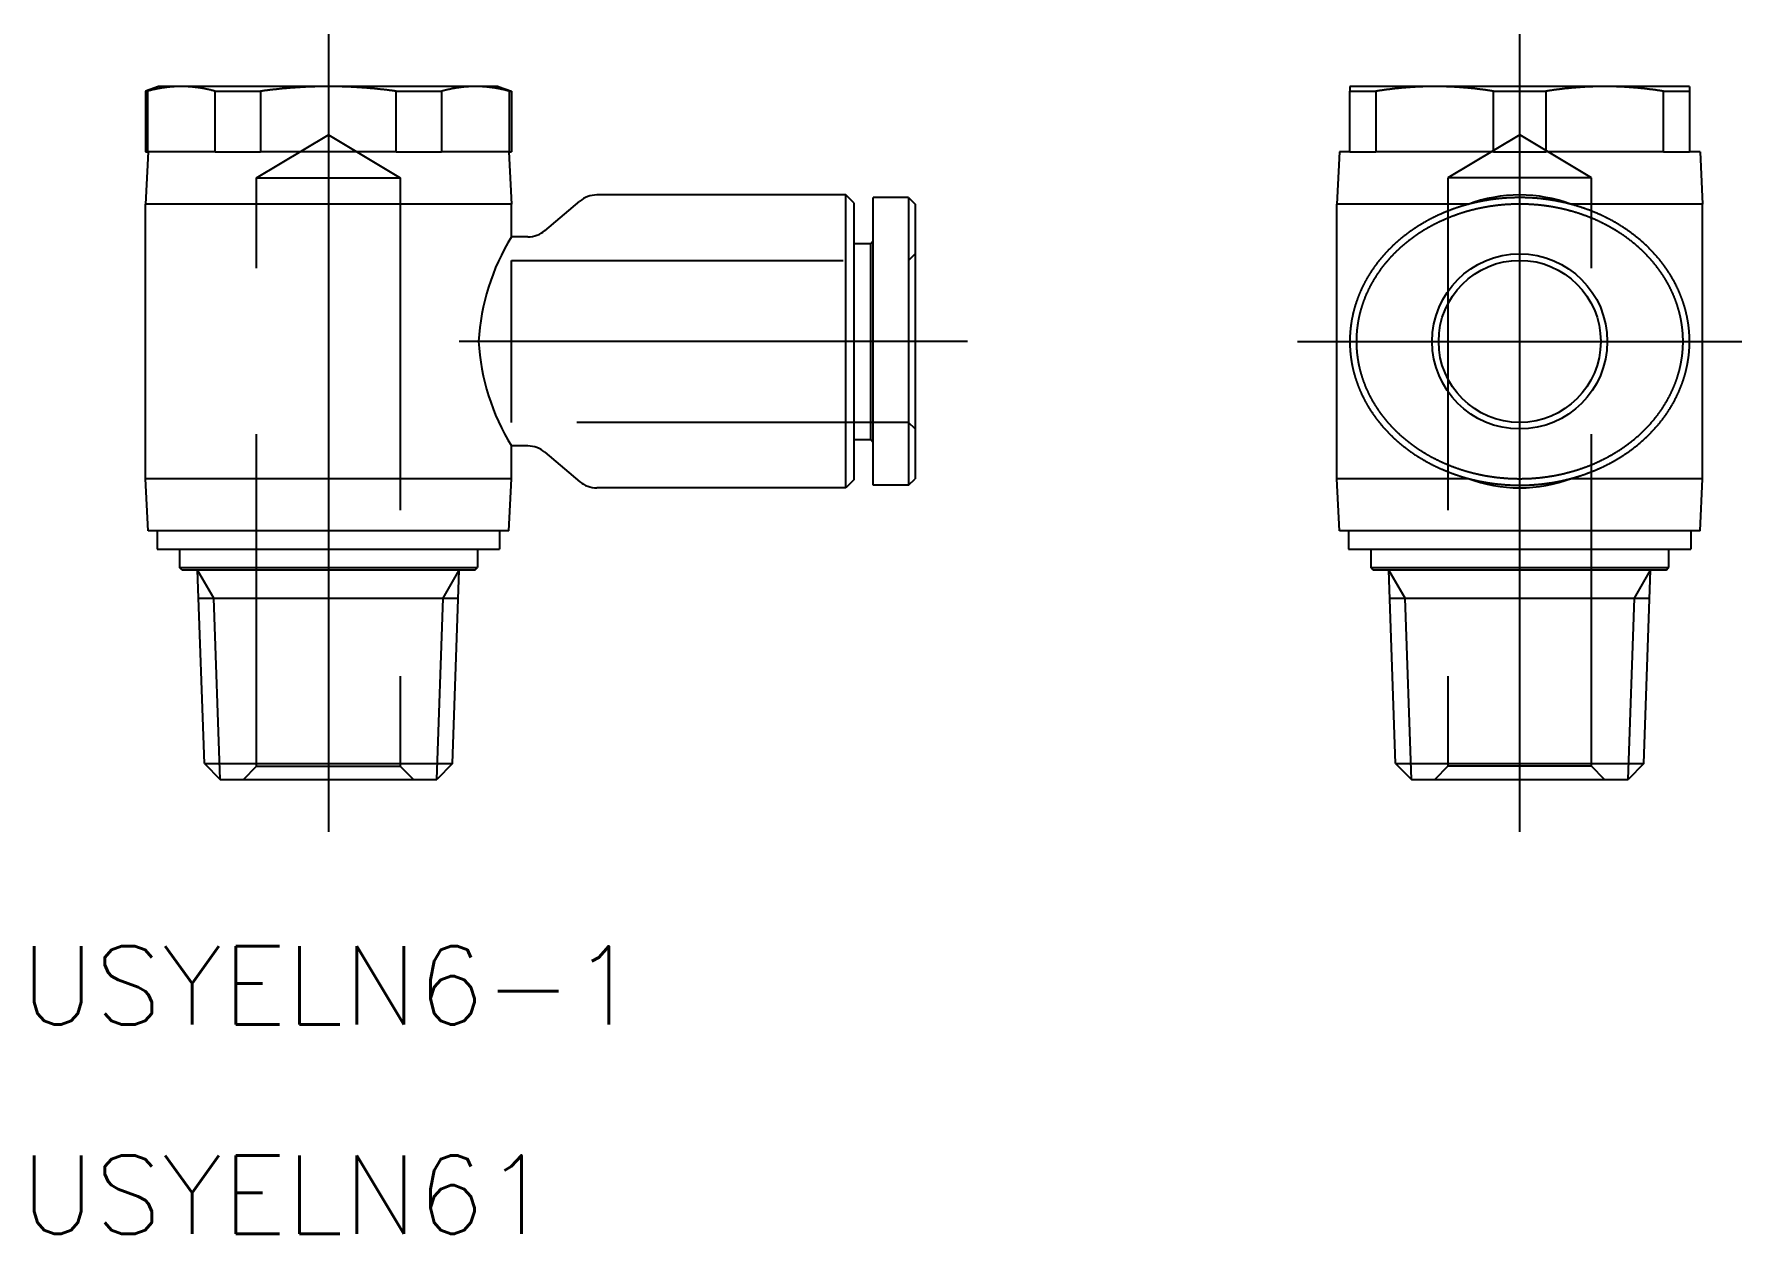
# Model space of a CAD drawing. Extents: x -33.7 to 31.6, y -34.1 to 11.8.
import ezdxf

# ---------------------------------------------------------------- set-up
doc = ezdxf.new("R2010")
doc.units = 0
doc.linetypes.add('CENTER', pattern=[50.8, 31.75, -6.35, 6.35, -6.35])
doc.linetypes.add('DASHED', pattern=[19.05, 12.7, -6.35])
doc.layers.get('0').update_dxf_attribs({"linetype": 'CONTINUOUS'})
doc.layers.add('CENTER', color=1, linetype='CENTER')
doc.styles.get("Standard").update_dxf_attribs({"font": 'txt.shx', "height": 3, "bigfont": 'bigfont.shx'})

msp = doc.modelspace()

# ---------------------------------------------------------------- texts
at = {"color": 7, "linetype": 'CONTINUOUS'}
for s, p in [('USYELN6-1', (-34.223, -26.131)), ('USYELN61', (-34.223, -34.131))]:
    msp.add_text(s, height=3, dxfattribs=at).set_placement(p)

# ---------------------------------------------------------------- linework, layer by layer
at = {"color": 7, "linetype": 'CONTINUOUS'}
for p, q in [((-28.95, 9.75), (-29.45, 9.568)), ((-29.45, 9.568), (-29.45, 7.25)), ((-29.45, 9.568), (-29.378, 9.568)), ((-29.378, 9.568), (-29.378, 7.25)), ((-28.079, 9.75), (-28.95, 9.75)), ((-22.45, 9.75), (-28.079, 9.75)), ((-26.78, 9.568), (-25.048, 9.568)), ((-26.78, 7.25), (-26.78, 9.568)), ((-25.048, 9.568), (-25.048, 7.25)), ((-16.821, 9.75), (-22.45, 9.75)), ((-19.852, 9.568), (-18.12, 9.568)), ((-19.852, 7.25), (-19.852, 9.568)), ((-18.12, 9.568), (-18.12, 7.25)), ((-15.95, 9.75), (-16.821, 9.75)), ((-15.95, 9.75), (-15.45, 9.568)), ((-15.522, 9.568), (-15.45, 9.568)), ((-15.522, 7.25), (-15.522, 9.568)), ((-15.45, 9.568), (-15.45, 7.25)), ((19.882, 9.75), (16.632, 9.75)), ((16.632, 9.75), (16.632, 9.568)), ((16.632, 9.568), (17.632, 9.568)), ((16.632, 7.25), (16.632, 9.568)), ((17.632, 9.568), (17.632, 7.25)), ((26.382, 9.75), (19.882, 9.75)), ((22.132, 9.568), (24.132, 9.568)), ((22.132, 7.25), (22.132, 9.568)), ((24.132, 9.568), (24.132, 7.25)), ((29.632, 9.75), (26.382, 9.75)), ((28.632, 7.25), (28.632, 9.568)), ((28.632, 9.568), (29.632, 9.568)), ((29.632, 9.75), (29.632, 9.568)), ((29.632, 9.568), (29.632, 7.25)), ((-29.35, 7.25), (-29.45, 5.25)), ((-29.45, 7.25), (-29.378, 7.25)), ((-29.237, 7.25), (-29.378, 7.25)), ((-26.922, 7.25), (-29.237, 7.25)), ((-26.78, 7.25), (-26.922, 7.25)), ((-26.78, 7.25), (-25.048, 7.25)), ((-24.765, 7.25), (-25.048, 7.25)), ((-20.135, 7.25), (-24.765, 7.25)), ((-19.852, 7.25), (-20.135, 7.25)), ((-19.852, 7.25), (-18.12, 7.25)), ((-17.978, 7.25), (-18.12, 7.25)), ((-15.663, 7.25), (-17.978, 7.25)), ((-15.522, 7.25), (-15.663, 7.25)), ((-15.55, 7.25), (-15.45, 5.25)), ((-15.522, 7.25), (-15.45, 7.25)), ((16.232, 7.25), (16.132, 5.25)), ((16.632, 7.25), (16.232, 7.25)), ((16.632, 7.25), (17.632, 7.25)), ((17.877, 7.25), (17.632, 7.25)), ((21.887, 7.25), (17.877, 7.25)), ((22.132, 7.25), (21.887, 7.25)), ((22.132, 7.25), (24.132, 7.25)), ((24.377, 7.25), (24.132, 7.25)), ((28.387, 7.25), (24.377, 7.25)), ((28.632, 7.25), (28.387, 7.25)), ((28.632, 7.25), (29.632, 7.25)), ((30.032, 7.25), (29.632, 7.25)), ((30.032, 7.25), (30.132, 5.25)), ((-29.45, -5.25), (-29.45, 5.25)), ((-15.45, 5.25), (-29.45, 5.25)), ((-15.45, 4), (-15.45, 5.25)), ((-14.171, 4.235), (-12.829, 5.365)), ((-2.65, 5.6), (-12.185, 5.6)), ((-2.65, -5.6), (-2.65, 5.6)), ((-2.35, 5.3), (-2.65, 5.6)), ((-2.35, 5.3), (-2.35, -5.3)), ((-1.6, -5.5), (-1.6, 5.5)), ((-0.25, 5.5), (-1.6, 5.5)), ((-0.25, 5.5), (-0.25, -5.5)), ((-0.25, 5.5), (0, 5.25)), ((0, 5.25), (0, -5.25)), ((21.184, 5.25), (16.132, 5.25)), ((16.132, -5.25), (16.132, 5.25)), ((30.132, 5.25), (25.081, 5.25)), ((30.132, -5.25), (30.132, 5.25)), ((-14.815, 4), (-15.45, 4)), ((-2.35, 3.75), (-1.7, 3.75)), ((-1.7, 3.75), (-1.6, 3.85)), ((-1.7, -3.75), (-1.7, 3.75)), ((-2.35, -3.75), (-1.7, -3.75)), ((-1.7, -3.75), (-1.6, -3.85)), ((-15.45, -5.25), (-15.45, -4)), ((-14.815, -4), (-15.45, -4)), ((-14.171, -4.235), (-12.829, -5.365)), ((-15.45, -5.25), (-29.45, -5.25)), ((-29.35, -7.25), (-29.45, -5.25)), ((-15.55, -7.25), (-15.45, -5.25)), ((-2.65, -5.6), (-12.185, -5.6)), ((-2.35, -5.3), (-2.65, -5.6)), ((-0.25, -5.5), (-1.6, -5.5)), ((-0.25, -5.5), (0, -5.25)), ((21.184, -5.25), (16.132, -5.25)), ((16.232, -7.25), (16.132, -5.25)), ((30.132, -5.25), (25.081, -5.25)), ((30.032, -7.25), (30.132, -5.25)), ((-15.55, -7.25), (-29.35, -7.25)), ((-29, -7.25), (-29, -7.95)), ((-15.9, -7.25), (-15.9, -7.95)), ((30.032, -7.25), (16.232, -7.25)), ((16.582, -7.25), (16.582, -7.95)), ((29.682, -7.25), (29.682, -7.95)), ((-29, -7.95), (-15.9, -7.95)), ((-28.15, -7.95), (-28.15, -8.65)), ((-16.75, -7.95), (-16.75, -8.65)), ((16.582, -7.95), (29.682, -7.95)), ((17.432, -7.95), (17.432, -8.65)), ((28.832, -7.95), (28.832, -8.65)), ((-28.15, -8.65), (-16.75, -8.65)), ((-28.05, -8.75), (-28.15, -8.65)), ((-16.85, -8.75), (-28.05, -8.75)), ((-27.196, -16.148), (-27.455, -8.75)), ((-17.704, -16.148), (-17.445, -8.75)), ((-16.85, -8.75), (-16.75, -8.65)), ((17.432, -8.65), (28.832, -8.65)), ((17.532, -8.75), (17.432, -8.65)), ((28.732, -8.75), (17.532, -8.75)), ((18.386, -16.148), (18.128, -8.75)), ((27.879, -16.148), (28.137, -8.75)), ((28.732, -8.75), (28.832, -8.65)), ((-27.417, -9.821), (-17.483, -9.821)), ((18.165, -9.821), (28.1, -9.821)), ((-27.196, -16.148), (-17.704, -16.148)), ((-27.196, -16.148), (-26.594, -16.75)), ((-17.704, -16.148), (-18.306, -16.75)), ((18.386, -16.148), (27.879, -16.148)), ((18.386, -16.148), (18.988, -16.75)), ((27.879, -16.148), (27.277, -16.75)), ((-26.594, -16.75), (-18.306, -16.75)), ((18.988, -16.75), (27.277, -16.75))]:
    msp.add_line(p, q, dxfattribs=at)
at = {"color": 3, "linetype": 'DASHED'}
for p, q in [((-25.2, 6.25), (-22.45, 7.902)), ((-22.45, 7.902), (-19.7, 6.25)), ((23.132, 7.902), (20.382, 6.25)), ((25.882, 6.25), (23.132, 7.902)), ((-25.2, -16.25), (-25.2, 6.25)), ((-25.2, 6.25), (-19.7, 6.25)), ((-19.7, 6.25), (-19.7, -16.25)), ((20.382, 6.25), (20.382, -16.25)), ((25.882, 6.25), (20.382, 6.25)), ((25.882, -16.25), (25.882, 6.25)), ((0, 3.35), (-0.25, 3.1)), ((-15.45, 3.1), (-0.25, 3.1)), ((-15.45, -3.1), (-15.45, 3.1)), ((-0.25, 3.1), (-0.25, -3.1)), ((-0.25, -3.1), (-15.45, -3.1)), ((0, -3.35), (-0.25, -3.1)), ((-25.7, -16.75), (-25.2, -16.25)), ((-25.2, -16.25), (-19.7, -16.25)), ((-19.7, -16.25), (-19.2, -16.75)), ((20.382, -16.25), (19.882, -16.75)), ((25.882, -16.25), (20.382, -16.25)), ((26.382, -16.75), (25.882, -16.25))]:
    msp.add_line(p, q, dxfattribs=at)
at = {"color": 3, "linetype": 'CONTINUOUS'}
for p, q in [((-26.836, -9.821), (-27.455, -8.75)), ((-18.064, -9.821), (-17.445, -8.75)), ((18.746, -9.821), (18.128, -8.75)), ((27.519, -9.821), (28.137, -8.75)), ((-26.594, -16.75), (-26.836, -9.821)), ((-18.306, -16.75), (-18.064, -9.821)), ((18.988, -16.75), (18.746, -9.821)), ((27.277, -16.75), (27.519, -9.821))]:
    msp.add_line(p, q, dxfattribs=at)
at = {"color": 7}
for points in [[(-28.079, 9.75, 0), (-28.093, 9.75, 0), (-28.106, 9.75, 0), (-28.119, 9.75, 0), (-28.133, 9.75, 0), (-28.146, 9.75, 0), (-28.16, 9.749, 0), (-28.173, 9.749, 0), (-28.186, 9.749, 0), (-28.2, 9.748, 0), (-28.213, 9.748, 0), (-28.227, 9.748, 0), (-28.24, 9.747, 0), (-28.253, 9.747, 0), (-28.267, 9.746, 0), (-28.28, 9.745, 0), (-28.293, 9.745, 0), (-28.307, 9.744, 0), (-28.32, 9.744, 0), (-28.334, 9.743, 0), (-28.347, 9.742, 0), (-28.36, 9.741, 0), (-28.374, 9.74, 0), (-28.387, 9.739, 0), (-28.4, 9.738, 0), (-28.414, 9.738, 0), (-28.427, 9.736, 0), (-28.441, 9.735, 0), (-28.454, 9.734, 0), (-28.467, 9.733, 0), (-28.481, 9.732, 0), (-28.494, 9.731, 0), (-28.508, 9.73, 0), (-28.521, 9.728, 0), (-28.535, 9.727, 0), (-28.548, 9.726, 0), (-28.561, 9.724, 0), (-28.575, 9.723, 0), (-28.588, 9.721, 0), (-28.602, 9.72, 0), (-28.615, 9.718, 0), (-28.629, 9.716, 0), (-28.642, 9.715, 0), (-28.656, 9.713, 0), (-28.669, 9.711, 0), (-28.683, 9.71, 0), (-28.696, 9.708, 0), (-28.71, 9.706, 0), (-28.723, 9.704, 0), (-28.737, 9.702, 0), (-28.75, 9.7, 0), (-28.764, 9.698, 0), (-28.778, 9.696, 0), (-28.791, 9.694, 0), (-28.805, 9.692, 0), (-28.819, 9.69, 0), (-28.832, 9.687, 0), (-28.846, 9.685, 0), (-28.859, 9.683, 0), (-28.873, 9.68, 0), (-28.887, 9.678, 0), (-28.901, 9.676, 0), (-28.914, 9.673, 0), (-28.928, 9.671, 0), (-28.942, 9.668, 0), (-28.956, 9.666, 0), (-28.969, 9.663, 0), (-28.983, 9.66, 0), (-28.997, 9.657, 0), (-29.011, 9.655, 0), (-29.025, 9.652, 0), (-29.038, 9.649, 0), (-29.052, 9.646, 0), (-29.066, 9.643, 0), (-29.08, 9.64, 0), (-29.094, 9.637, 0), (-29.108, 9.634, 0), (-29.122, 9.631, 0), (-29.136, 9.628, 0), (-29.15, 9.625, 0), (-29.164, 9.622, 0), (-29.178, 9.618, 0), (-29.193, 9.615, 0), (-29.207, 9.612, 0), (-29.221, 9.608, 0), (-29.235, 9.605, 0), (-29.249, 9.601, 0), (-29.264, 9.598, 0), (-29.278, 9.594, 0), (-29.292, 9.591, 0), (-29.306, 9.587, 0), (-29.321, 9.583, 0), (-29.335, 9.58, 0), (-29.349, 9.576, 0), (-29.364, 9.572, 0), (-29.378, 9.568, 0)], [(-26.78, 9.568, 0), (-26.795, 9.572, 0), (-26.809, 9.576, 0), (-26.823, 9.58, 0), (-26.838, 9.583, 0), (-26.852, 9.587, 0), (-26.866, 9.591, 0), (-26.881, 9.594, 0), (-26.895, 9.598, 0), (-26.909, 9.601, 0), (-26.923, 9.605, 0), (-26.938, 9.608, 0), (-26.952, 9.612, 0), (-26.966, 9.615, 0), (-26.98, 9.618, 0), (-26.994, 9.622, 0), (-27.008, 9.625, 0), (-27.022, 9.628, 0), (-27.036, 9.631, 0), (-27.05, 9.634, 0), (-27.064, 9.637, 0), (-27.078, 9.64, 0), (-27.092, 9.643, 0), (-27.106, 9.646, 0), (-27.12, 9.649, 0), (-27.134, 9.652, 0), (-27.148, 9.655, 0), (-27.161, 9.657, 0), (-27.175, 9.66, 0), (-27.189, 9.663, 0), (-27.203, 9.666, 0), (-27.217, 9.668, 0), (-27.23, 9.671, 0), (-27.244, 9.673, 0), (-27.258, 9.676, 0), (-27.271, 9.678, 0), (-27.285, 9.68, 0), (-27.299, 9.683, 0), (-27.313, 9.685, 0), (-27.326, 9.687, 0), (-27.34, 9.69, 0), (-27.354, 9.692, 0), (-27.367, 9.694, 0), (-27.381, 9.696, 0), (-27.394, 9.698, 0), (-27.408, 9.7, 0), (-27.422, 9.702, 0), (-27.435, 9.704, 0), (-27.449, 9.706, 0), (-27.462, 9.708, 0), (-27.476, 9.71, 0), (-27.489, 9.711, 0), (-27.503, 9.713, 0), (-27.516, 9.715, 0), (-27.53, 9.716, 0), (-27.543, 9.718, 0), (-27.557, 9.72, 0), (-27.57, 9.721, 0), (-27.584, 9.723, 0), (-27.597, 9.724, 0), (-27.61, 9.726, 0), (-27.624, 9.727, 0), (-27.637, 9.728, 0), (-27.651, 9.73, 0), (-27.664, 9.731, 0), (-27.677, 9.732, 0), (-27.691, 9.733, 0), (-27.704, 9.734, 0), (-27.718, 9.735, 0), (-27.731, 9.736, 0), (-27.744, 9.738, 0), (-27.758, 9.738, 0), (-27.771, 9.739, 0), (-27.785, 9.74, 0), (-27.798, 9.741, 0), (-27.811, 9.742, 0), (-27.825, 9.743, 0), (-27.838, 9.744, 0), (-27.852, 9.744, 0), (-27.865, 9.745, 0), (-27.878, 9.745, 0), (-27.892, 9.746, 0), (-27.905, 9.747, 0), (-27.918, 9.747, 0), (-27.932, 9.748, 0), (-27.945, 9.748, 0), (-27.959, 9.748, 0), (-27.972, 9.749, 0), (-27.985, 9.749, 0), (-27.999, 9.749, 0), (-28.012, 9.75, 0), (-28.026, 9.75, 0), (-28.039, 9.75, 0), (-28.052, 9.75, 0), (-28.066, 9.75, 0), (-28.079, 9.75, 0)], [(-22.45, 9.75, 0), (-22.477, 9.75, 0), (-22.504, 9.75, 0), (-22.53, 9.75, 0), (-22.557, 9.75, 0), (-22.584, 9.75, 0), (-22.611, 9.749, 0), (-22.638, 9.749, 0), (-22.664, 9.749, 0), (-22.691, 9.748, 0), (-22.718, 9.748, 0), (-22.745, 9.748, 0), (-22.771, 9.747, 0), (-22.798, 9.747, 0), (-22.825, 9.746, 0), (-22.852, 9.745, 0), (-22.878, 9.745, 0), (-22.905, 9.744, 0), (-22.932, 9.744, 0), (-22.959, 9.743, 0), (-22.985, 9.742, 0), (-23.012, 9.741, 0), (-23.039, 9.74, 0), (-23.066, 9.739, 0), (-23.093, 9.738, 0), (-23.119, 9.738, 0), (-23.146, 9.736, 0), (-23.173, 9.735, 0), (-23.2, 9.734, 0), (-23.227, 9.733, 0), (-23.253, 9.732, 0), (-23.28, 9.731, 0), (-23.307, 9.73, 0), (-23.334, 9.728, 0), (-23.361, 9.727, 0), (-23.388, 9.726, 0), (-23.415, 9.724, 0), (-23.441, 9.723, 0), (-23.468, 9.721, 0), (-23.495, 9.72, 0), (-23.522, 9.718, 0), (-23.549, 9.716, 0), (-23.576, 9.715, 0), (-23.603, 9.713, 0), (-23.63, 9.711, 0), (-23.657, 9.71, 0), (-23.684, 9.708, 0), (-23.711, 9.706, 0), (-23.738, 9.704, 0), (-23.765, 9.702, 0), (-23.793, 9.7, 0), (-23.82, 9.698, 0), (-23.847, 9.696, 0), (-23.874, 9.694, 0), (-23.901, 9.692, 0), (-23.929, 9.69, 0), (-23.956, 9.687, 0), (-23.983, 9.685, 0), (-24.011, 9.683, 0), (-24.038, 9.68, 0), (-24.065, 9.678, 0), (-24.093, 9.676, 0), (-24.12, 9.673, 0), (-24.148, 9.671, 0), (-24.175, 9.668, 0), (-24.203, 9.666, 0), (-24.23, 9.663, 0), (-24.258, 9.66, 0), (-24.286, 9.657, 0), (-24.313, 9.655, 0), (-24.341, 9.652, 0), (-24.369, 9.649, 0), (-24.396, 9.646, 0), (-24.424, 9.643, 0), (-24.452, 9.64, 0), (-24.48, 9.637, 0), (-24.508, 9.634, 0), (-24.536, 9.631, 0), (-24.564, 9.628, 0), (-24.592, 9.625, 0), (-24.62, 9.622, 0), (-24.649, 9.618, 0), (-24.677, 9.615, 0), (-24.705, 9.612, 0), (-24.733, 9.608, 0), (-24.762, 9.605, 0), (-24.79, 9.601, 0), (-24.819, 9.598, 0), (-24.847, 9.594, 0), (-24.876, 9.591, 0), (-24.904, 9.587, 0), (-24.933, 9.583, 0), (-24.962, 9.58, 0), (-24.99, 9.576, 0), (-25.019, 9.572, 0), (-25.048, 9.568, 0)], [(-19.852, 9.568, 0), (-19.881, 9.572, 0), (-19.91, 9.576, 0), (-19.938, 9.58, 0), (-19.967, 9.583, 0), (-19.996, 9.587, 0), (-20.024, 9.591, 0), (-20.053, 9.594, 0), (-20.081, 9.598, 0), (-20.11, 9.601, 0), (-20.138, 9.605, 0), (-20.167, 9.608, 0), (-20.195, 9.612, 0), (-20.223, 9.615, 0), (-20.251, 9.618, 0), (-20.28, 9.622, 0), (-20.308, 9.625, 0), (-20.336, 9.628, 0), (-20.364, 9.631, 0), (-20.392, 9.634, 0), (-20.42, 9.637, 0), (-20.448, 9.64, 0), (-20.476, 9.643, 0), (-20.503, 9.646, 0), (-20.531, 9.649, 0), (-20.559, 9.652, 0), (-20.587, 9.655, 0), (-20.614, 9.657, 0), (-20.642, 9.66, 0), (-20.67, 9.663, 0), (-20.697, 9.666, 0), (-20.725, 9.668, 0), (-20.752, 9.671, 0), (-20.78, 9.673, 0), (-20.807, 9.676, 0), (-20.835, 9.678, 0), (-20.862, 9.68, 0), (-20.89, 9.683, 0), (-20.917, 9.685, 0), (-20.944, 9.687, 0), (-20.971, 9.69, 0), (-20.999, 9.692, 0), (-21.026, 9.694, 0), (-21.053, 9.696, 0), (-21.08, 9.698, 0), (-21.108, 9.7, 0), (-21.135, 9.702, 0), (-21.162, 9.704, 0), (-21.189, 9.706, 0), (-21.216, 9.708, 0), (-21.243, 9.71, 0), (-21.27, 9.711, 0), (-21.297, 9.713, 0), (-21.324, 9.715, 0), (-21.351, 9.716, 0), (-21.378, 9.718, 0), (-21.405, 9.72, 0), (-21.432, 9.721, 0), (-21.459, 9.723, 0), (-21.485, 9.724, 0), (-21.512, 9.726, 0), (-21.539, 9.727, 0), (-21.566, 9.728, 0), (-21.593, 9.73, 0), (-21.62, 9.731, 0), (-21.647, 9.732, 0), (-21.674, 9.733, 0), (-21.7, 9.734, 0), (-21.727, 9.735, 0), (-21.754, 9.736, 0), (-21.781, 9.738, 0), (-21.807, 9.738, 0), (-21.834, 9.739, 0), (-21.861, 9.74, 0), (-21.888, 9.741, 0), (-21.915, 9.742, 0), (-21.941, 9.743, 0), (-21.968, 9.744, 0), (-21.995, 9.744, 0), (-22.021, 9.745, 0), (-22.048, 9.745, 0), (-22.075, 9.746, 0), (-22.102, 9.747, 0), (-22.128, 9.747, 0), (-22.155, 9.748, 0), (-22.182, 9.748, 0), (-22.209, 9.748, 0), (-22.236, 9.749, 0), (-22.262, 9.749, 0), (-22.289, 9.749, 0), (-22.316, 9.75, 0), (-22.343, 9.75, 0), (-22.369, 9.75, 0), (-22.396, 9.75, 0), (-22.423, 9.75, 0), (-22.45, 9.75, 0)], [(-16.821, 9.75, 0), (-16.834, 9.75, 0), (-16.848, 9.75, 0), (-16.861, 9.75, 0), (-16.875, 9.75, 0), (-16.888, 9.75, 0), (-16.901, 9.749, 0), (-16.915, 9.749, 0), (-16.928, 9.749, 0), (-16.941, 9.748, 0), (-16.955, 9.748, 0), (-16.968, 9.748, 0), (-16.982, 9.747, 0), (-16.995, 9.747, 0), (-17.008, 9.746, 0), (-17.022, 9.745, 0), (-17.035, 9.745, 0), (-17.049, 9.744, 0), (-17.062, 9.744, 0), (-17.075, 9.743, 0), (-17.089, 9.742, 0), (-17.102, 9.741, 0), (-17.115, 9.74, 0), (-17.129, 9.739, 0), (-17.142, 9.738, 0), (-17.155, 9.738, 0), (-17.169, 9.736, 0), (-17.182, 9.735, 0), (-17.196, 9.734, 0), (-17.209, 9.733, 0), (-17.223, 9.732, 0), (-17.236, 9.731, 0), (-17.249, 9.73, 0), (-17.263, 9.728, 0), (-17.276, 9.727, 0), (-17.29, 9.726, 0), (-17.303, 9.724, 0), (-17.317, 9.723, 0), (-17.33, 9.721, 0), (-17.343, 9.72, 0), (-17.357, 9.718, 0), (-17.37, 9.716, 0), (-17.384, 9.715, 0), (-17.397, 9.713, 0), (-17.411, 9.711, 0), (-17.424, 9.71, 0), (-17.438, 9.708, 0), (-17.451, 9.706, 0), (-17.465, 9.704, 0), (-17.479, 9.702, 0), (-17.492, 9.7, 0), (-17.506, 9.698, 0), (-17.519, 9.696, 0), (-17.533, 9.694, 0), (-17.547, 9.692, 0), (-17.56, 9.69, 0), (-17.574, 9.687, 0), (-17.587, 9.685, 0), (-17.601, 9.683, 0), (-17.615, 9.68, 0), (-17.628, 9.678, 0), (-17.642, 9.676, 0), (-17.656, 9.673, 0), (-17.67, 9.671, 0), (-17.683, 9.668, 0), (-17.697, 9.666, 0), (-17.711, 9.663, 0), (-17.725, 9.66, 0), (-17.739, 9.657, 0), (-17.753, 9.655, 0), (-17.766, 9.652, 0), (-17.78, 9.649, 0), (-17.794, 9.646, 0), (-17.808, 9.643, 0), (-17.822, 9.64, 0), (-17.836, 9.637, 0), (-17.85, 9.634, 0), (-17.864, 9.631, 0), (-17.878, 9.628, 0), (-17.892, 9.625, 0), (-17.906, 9.622, 0), (-17.92, 9.618, 0), (-17.934, 9.615, 0), (-17.948, 9.612, 0), (-17.962, 9.608, 0), (-17.977, 9.605, 0), (-17.991, 9.601, 0), (-18.005, 9.598, 0), (-18.019, 9.594, 0), (-18.034, 9.591, 0), (-18.048, 9.587, 0), (-18.062, 9.583, 0), (-18.077, 9.58, 0), (-18.091, 9.576, 0), (-18.105, 9.572, 0), (-18.12, 9.568, 0)], [(-15.522, 9.568, 0), (-15.536, 9.572, 0), (-15.551, 9.576, 0), (-15.565, 9.58, 0), (-15.579, 9.583, 0), (-15.594, 9.587, 0), (-15.608, 9.591, 0), (-15.622, 9.594, 0), (-15.636, 9.598, 0), (-15.651, 9.601, 0), (-15.665, 9.605, 0), (-15.679, 9.608, 0), (-15.693, 9.612, 0), (-15.707, 9.615, 0), (-15.722, 9.618, 0), (-15.736, 9.622, 0), (-15.75, 9.625, 0), (-15.764, 9.628, 0), (-15.778, 9.631, 0), (-15.792, 9.634, 0), (-15.806, 9.637, 0), (-15.82, 9.64, 0), (-15.834, 9.643, 0), (-15.848, 9.646, 0), (-15.861, 9.649, 0), (-15.875, 9.652, 0), (-15.889, 9.655, 0), (-15.903, 9.657, 0), (-15.917, 9.66, 0), (-15.931, 9.663, 0), (-15.944, 9.666, 0), (-15.958, 9.668, 0), (-15.972, 9.671, 0), (-15.986, 9.673, 0), (-15.999, 9.676, 0), (-16.013, 9.678, 0), (-16.027, 9.68, 0), (-16.041, 9.683, 0), (-16.054, 9.685, 0), (-16.068, 9.687, 0), (-16.081, 9.69, 0), (-16.095, 9.692, 0), (-16.109, 9.694, 0), (-16.122, 9.696, 0), (-16.136, 9.698, 0), (-16.15, 9.7, 0), (-16.163, 9.702, 0), (-16.177, 9.704, 0), (-16.19, 9.706, 0), (-16.204, 9.708, 0), (-16.217, 9.71, 0), (-16.231, 9.711, 0), (-16.244, 9.713, 0), (-16.258, 9.715, 0), (-16.271, 9.716, 0), (-16.285, 9.718, 0), (-16.298, 9.72, 0), (-16.312, 9.721, 0), (-16.325, 9.723, 0), (-16.339, 9.724, 0), (-16.352, 9.726, 0), (-16.366, 9.727, 0), (-16.379, 9.728, 0), (-16.392, 9.73, 0), (-16.406, 9.731, 0), (-16.419, 9.732, 0), (-16.433, 9.733, 0), (-16.446, 9.734, 0), (-16.459, 9.735, 0), (-16.473, 9.736, 0), (-16.486, 9.738, 0), (-16.5, 9.738, 0), (-16.513, 9.739, 0), (-16.526, 9.74, 0), (-16.54, 9.741, 0), (-16.553, 9.742, 0), (-16.567, 9.743, 0), (-16.58, 9.744, 0), (-16.593, 9.744, 0), (-16.607, 9.745, 0), (-16.62, 9.745, 0), (-16.633, 9.746, 0), (-16.647, 9.747, 0), (-16.66, 9.747, 0), (-16.674, 9.748, 0), (-16.687, 9.748, 0), (-16.7, 9.748, 0), (-16.714, 9.749, 0), (-16.727, 9.749, 0), (-16.74, 9.749, 0), (-16.754, 9.75, 0), (-16.767, 9.75, 0), (-16.781, 9.75, 0), (-16.794, 9.75, 0), (-16.807, 9.75, 0), (-16.821, 9.75, 0)], [(19.882, 9.75, 0), (19.859, 9.75, 0), (19.836, 9.75, 0), (19.813, 9.75, 0), (19.79, 9.75, 0), (19.766, 9.75, 0), (19.743, 9.749, 0), (19.72, 9.749, 0), (19.697, 9.749, 0), (19.674, 9.748, 0), (19.65, 9.748, 0), (19.627, 9.748, 0), (19.604, 9.747, 0), (19.581, 9.747, 0), (19.558, 9.746, 0), (19.535, 9.745, 0), (19.511, 9.745, 0), (19.488, 9.744, 0), (19.465, 9.744, 0), (19.442, 9.743, 0), (19.419, 9.742, 0), (19.395, 9.741, 0), (19.372, 9.74, 0), (19.349, 9.739, 0), (19.326, 9.738, 0), (19.303, 9.738, 0), (19.28, 9.736, 0), (19.256, 9.735, 0), (19.233, 9.734, 0), (19.21, 9.733, 0), (19.187, 9.732, 0), (19.163, 9.731, 0), (19.14, 9.73, 0), (19.117, 9.728, 0), (19.094, 9.727, 0), (19.07, 9.726, 0), (19.047, 9.724, 0), (19.024, 9.723, 0), (19.001, 9.721, 0), (18.977, 9.72, 0), (18.954, 9.718, 0), (18.931, 9.716, 0), (18.907, 9.715, 0), (18.884, 9.713, 0), (18.86, 9.711, 0), (18.837, 9.71, 0), (18.814, 9.708, 0), (18.79, 9.706, 0), (18.767, 9.704, 0), (18.743, 9.702, 0), (18.72, 9.7, 0), (18.696, 9.698, 0), (18.673, 9.696, 0), (18.649, 9.694, 0), (18.626, 9.692, 0), (18.602, 9.69, 0), (18.578, 9.687, 0), (18.555, 9.685, 0), (18.531, 9.683, 0), (18.507, 9.68, 0), (18.484, 9.678, 0), (18.46, 9.676, 0), (18.436, 9.673, 0), (18.412, 9.671, 0), (18.388, 9.668, 0), (18.364, 9.666, 0), (18.341, 9.663, 0), (18.317, 9.66, 0), (18.293, 9.657, 0), (18.269, 9.655, 0), (18.245, 9.652, 0), (18.221, 9.649, 0), (18.197, 9.646, 0), (18.173, 9.643, 0), (18.148, 9.64, 0), (18.124, 9.637, 0), (18.1, 9.634, 0), (18.076, 9.631, 0), (18.052, 9.628, 0), (18.027, 9.625, 0), (18.003, 9.622, 0), (17.978, 9.618, 0), (17.954, 9.615, 0), (17.93, 9.612, 0), (17.905, 9.608, 0), (17.88, 9.605, 0), (17.856, 9.601, 0), (17.831, 9.598, 0), (17.806, 9.594, 0), (17.782, 9.591, 0), (17.757, 9.587, 0), (17.732, 9.583, 0), (17.707, 9.58, 0), (17.682, 9.576, 0), (17.657, 9.572, 0), (17.632, 9.568, 0)], [(22.132, 9.568, 0), (22.107, 9.572, 0), (22.082, 9.576, 0), (22.058, 9.58, 0), (22.033, 9.583, 0), (22.008, 9.587, 0), (21.983, 9.591, 0), (21.958, 9.594, 0), (21.934, 9.598, 0), (21.909, 9.601, 0), (21.884, 9.605, 0), (21.86, 9.608, 0), (21.835, 9.612, 0), (21.811, 9.615, 0), (21.787, 9.618, 0), (21.762, 9.622, 0), (21.738, 9.625, 0), (21.713, 9.628, 0), (21.689, 9.631, 0), (21.665, 9.634, 0), (21.641, 9.637, 0), (21.616, 9.64, 0), (21.592, 9.643, 0), (21.568, 9.646, 0), (21.544, 9.649, 0), (21.52, 9.652, 0), (21.496, 9.655, 0), (21.472, 9.657, 0), (21.448, 9.66, 0), (21.424, 9.663, 0), (21.4, 9.666, 0), (21.377, 9.668, 0), (21.353, 9.671, 0), (21.329, 9.673, 0), (21.305, 9.676, 0), (21.281, 9.678, 0), (21.258, 9.68, 0), (21.234, 9.683, 0), (21.21, 9.685, 0), (21.187, 9.687, 0), (21.163, 9.69, 0), (21.139, 9.692, 0), (21.116, 9.694, 0), (21.092, 9.696, 0), (21.069, 9.698, 0), (21.045, 9.7, 0), (21.022, 9.702, 0), (20.998, 9.704, 0), (20.975, 9.706, 0), (20.951, 9.708, 0), (20.928, 9.71, 0), (20.904, 9.711, 0), (20.881, 9.713, 0), (20.858, 9.715, 0), (20.834, 9.716, 0), (20.811, 9.718, 0), (20.788, 9.72, 0), (20.764, 9.721, 0), (20.741, 9.723, 0), (20.718, 9.724, 0), (20.694, 9.726, 0), (20.671, 9.727, 0), (20.648, 9.728, 0), (20.625, 9.73, 0), (20.601, 9.731, 0), (20.578, 9.732, 0), (20.555, 9.733, 0), (20.532, 9.734, 0), (20.509, 9.735, 0), (20.485, 9.736, 0), (20.462, 9.738, 0), (20.439, 9.738, 0), (20.416, 9.739, 0), (20.392, 9.74, 0), (20.369, 9.741, 0), (20.346, 9.742, 0), (20.323, 9.743, 0), (20.3, 9.744, 0), (20.277, 9.744, 0), (20.253, 9.745, 0), (20.23, 9.745, 0), (20.207, 9.746, 0), (20.184, 9.747, 0), (20.161, 9.747, 0), (20.138, 9.748, 0), (20.114, 9.748, 0), (20.091, 9.748, 0), (20.068, 9.749, 0), (20.045, 9.749, 0), (20.022, 9.749, 0), (19.998, 9.75, 0), (19.975, 9.75, 0), (19.952, 9.75, 0), (19.929, 9.75, 0), (19.906, 9.75, 0), (19.882, 9.75, 0)], [(26.382, 9.75, 0), (26.359, 9.75, 0), (26.336, 9.75, 0), (26.313, 9.75, 0), (26.29, 9.75, 0), (26.266, 9.75, 0), (26.243, 9.749, 0), (26.22, 9.749, 0), (26.197, 9.749, 0), (26.174, 9.748, 0), (26.15, 9.748, 0), (26.127, 9.748, 0), (26.104, 9.747, 0), (26.081, 9.747, 0), (26.058, 9.746, 0), (26.035, 9.745, 0), (26.011, 9.745, 0), (25.988, 9.744, 0), (25.965, 9.744, 0), (25.942, 9.743, 0), (25.919, 9.742, 0), (25.895, 9.741, 0), (25.872, 9.74, 0), (25.849, 9.739, 0), (25.826, 9.738, 0), (25.803, 9.738, 0), (25.78, 9.736, 0), (25.756, 9.735, 0), (25.733, 9.734, 0), (25.71, 9.733, 0), (25.687, 9.732, 0), (25.663, 9.731, 0), (25.64, 9.73, 0), (25.617, 9.728, 0), (25.594, 9.727, 0), (25.57, 9.726, 0), (25.547, 9.724, 0), (25.524, 9.723, 0), (25.501, 9.721, 0), (25.477, 9.72, 0), (25.454, 9.718, 0), (25.431, 9.716, 0), (25.407, 9.715, 0), (25.384, 9.713, 0), (25.36, 9.711, 0), (25.337, 9.71, 0), (25.314, 9.708, 0), (25.29, 9.706, 0), (25.267, 9.704, 0), (25.243, 9.702, 0), (25.22, 9.7, 0), (25.196, 9.698, 0), (25.173, 9.696, 0), (25.149, 9.694, 0), (25.126, 9.692, 0), (25.102, 9.69, 0), (25.078, 9.687, 0), (25.055, 9.685, 0), (25.031, 9.683, 0), (25.007, 9.68, 0), (24.984, 9.678, 0), (24.96, 9.676, 0), (24.936, 9.673, 0), (24.912, 9.671, 0), (24.888, 9.668, 0), (24.864, 9.666, 0), (24.841, 9.663, 0), (24.817, 9.66, 0), (24.793, 9.657, 0), (24.769, 9.655, 0), (24.745, 9.652, 0), (24.721, 9.649, 0), (24.697, 9.646, 0), (24.673, 9.643, 0), (24.648, 9.64, 0), (24.624, 9.637, 0), (24.6, 9.634, 0), (24.576, 9.631, 0), (24.552, 9.628, 0), (24.527, 9.625, 0), (24.503, 9.622, 0), (24.478, 9.618, 0), (24.454, 9.615, 0), (24.43, 9.612, 0), (24.405, 9.608, 0), (24.38, 9.605, 0), (24.356, 9.601, 0), (24.331, 9.598, 0), (24.306, 9.594, 0), (24.282, 9.591, 0), (24.257, 9.587, 0), (24.232, 9.583, 0), (24.207, 9.58, 0), (24.182, 9.576, 0), (24.157, 9.572, 0), (24.132, 9.568, 0)], [(28.632, 9.568, 0), (28.607, 9.572, 0), (28.582, 9.576, 0), (28.558, 9.58, 0), (28.533, 9.583, 0), (28.508, 9.587, 0), (28.483, 9.591, 0), (28.458, 9.594, 0), (28.434, 9.598, 0), (28.409, 9.601, 0), (28.384, 9.605, 0), (28.36, 9.608, 0), (28.335, 9.612, 0), (28.311, 9.615, 0), (28.287, 9.618, 0), (28.262, 9.622, 0), (28.238, 9.625, 0), (28.213, 9.628, 0), (28.189, 9.631, 0), (28.165, 9.634, 0), (28.141, 9.637, 0), (28.116, 9.64, 0), (28.092, 9.643, 0), (28.068, 9.646, 0), (28.044, 9.649, 0), (28.02, 9.652, 0), (27.996, 9.655, 0), (27.972, 9.657, 0), (27.948, 9.66, 0), (27.924, 9.663, 0), (27.9, 9.666, 0), (27.877, 9.668, 0), (27.853, 9.671, 0), (27.829, 9.673, 0), (27.805, 9.676, 0), (27.781, 9.678, 0), (27.758, 9.68, 0), (27.734, 9.683, 0), (27.71, 9.685, 0), (27.687, 9.687, 0), (27.663, 9.69, 0), (27.639, 9.692, 0), (27.616, 9.694, 0), (27.592, 9.696, 0), (27.569, 9.698, 0), (27.545, 9.7, 0), (27.522, 9.702, 0), (27.498, 9.704, 0), (27.475, 9.706, 0), (27.451, 9.708, 0), (27.428, 9.71, 0), (27.404, 9.711, 0), (27.381, 9.713, 0), (27.358, 9.715, 0), (27.334, 9.716, 0), (27.311, 9.718, 0), (27.288, 9.72, 0), (27.264, 9.721, 0), (27.241, 9.723, 0), (27.218, 9.724, 0), (27.194, 9.726, 0), (27.171, 9.727, 0), (27.148, 9.728, 0), (27.125, 9.73, 0), (27.101, 9.731, 0), (27.078, 9.732, 0), (27.055, 9.733, 0), (27.032, 9.734, 0), (27.009, 9.735, 0), (26.985, 9.736, 0), (26.962, 9.738, 0), (26.939, 9.738, 0), (26.916, 9.739, 0), (26.892, 9.74, 0), (26.869, 9.741, 0), (26.846, 9.742, 0), (26.823, 9.743, 0), (26.8, 9.744, 0), (26.777, 9.744, 0), (26.753, 9.745, 0), (26.73, 9.745, 0), (26.707, 9.746, 0), (26.684, 9.747, 0), (26.661, 9.747, 0), (26.638, 9.748, 0), (26.614, 9.748, 0), (26.591, 9.748, 0), (26.568, 9.749, 0), (26.545, 9.749, 0), (26.522, 9.749, 0), (26.498, 9.75, 0), (26.475, 9.75, 0), (26.452, 9.75, 0), (26.429, 9.75, 0), (26.406, 9.75, 0), (26.382, 9.75, 0)], [(29.632, 0, 0), (29.632, 0.011, 0), (29.632, 0.022, 0), (29.632, 0.033, 0), (29.632, 0.044, 0), (29.632, 0.055, 0), (29.632, 0.066, 0), (29.632, 0.077, 0), (29.632, 0.088, 0), (29.631, 0.099, 0), (29.631, 0.11, 0), (29.631, 0.121, 0), (29.631, 0.132, 0), (29.63, 0.143, 0), (29.63, 0.154, 0), (29.63, 0.166, 0), (29.629, 0.177, 0), (29.629, 0.188, 0), (29.628, 0.199, 0), (29.628, 0.21, 0), (29.627, 0.222, 0), (29.627, 0.233, 0), (29.626, 0.244, 0), (29.625, 0.256, 0), (29.625, 0.267, 0), (29.624, 0.278, 0), (29.623, 0.29, 0), (29.623, 0.301, 0), (29.622, 0.313, 0), (29.621, 0.324, 0), (29.62, 0.336, 0), (29.62, 0.347, 0), (29.619, 0.359, 0), (29.618, 0.37, 0), (29.617, 0.382, 0), (29.616, 0.394, 0), (29.615, 0.405, 0), (29.614, 0.417, 0), (29.613, 0.429, 0), (29.612, 0.441, 0), (29.61, 0.453, 0), (29.609, 0.464, 0), (29.608, 0.476, 0), (29.607, 0.488, 0), (29.605, 0.5, 0), (29.604, 0.512, 0), (29.603, 0.524, 0), (29.602, 0.536, 0), (29.6, 0.548, 0), (29.599, 0.561, 0), (29.597, 0.573, 0), (29.596, 0.585, 0), (29.594, 0.597, 0), (29.592, 0.61, 0), (29.591, 0.622, 0), (29.589, 0.634, 0), (29.587, 0.647, 0), (29.586, 0.659, 0), (29.584, 0.672, 0), (29.582, 0.684, 0), (29.58, 0.697, 0), (29.578, 0.71, 0), (29.576, 0.723, 0), (29.574, 0.735, 0), (29.572, 0.748, 0), (29.57, 0.761, 0), (29.568, 0.774, 0), (29.566, 0.787, 0), (29.563, 0.8, 0), (29.561, 0.813, 0), (29.559, 0.826, 0), (29.556, 0.839, 0), (29.554, 0.853, 0), (29.551, 0.866, 0), (29.549, 0.879, 0), (29.546, 0.893, 0), (29.544, 0.906, 0), (29.541, 0.92, 0), (29.538, 0.933, 0), (29.535, 0.947, 0), (29.533, 0.96, 0), (29.53, 0.974, 0), (29.527, 0.988, 0), (29.524, 1.002, 0), (29.521, 1.016, 0), (29.517, 1.03, 0), (29.514, 1.044, 0), (29.511, 1.058, 0), (29.508, 1.072, 0), (29.504, 1.087, 0), (29.501, 1.101, 0), (29.497, 1.115, 0), (29.494, 1.13, 0), (29.49, 1.144, 0), (29.486, 1.159, 0), (29.483, 1.174, 0), (29.479, 1.188, 0), (29.475, 1.203, 0), (29.471, 1.218, 0), (29.467, 1.233, 0), (29.463, 1.248, 0), (29.459, 1.262, 0), (29.455, 1.277, 0), (29.45, 1.292, 0), (29.446, 1.308, 0), (29.442, 1.323, 0), (29.437, 1.338, 0), (29.433, 1.353, 0), (29.428, 1.368, 0), (29.423, 1.384, 0), (29.419, 1.399, 0), (29.414, 1.414, 0), (29.409, 1.43, 0), (29.404, 1.445, 0), (29.399, 1.46, 0), (29.394, 1.476, 0), (29.389, 1.491, 0), (29.384, 1.507, 0), (29.378, 1.523, 0), (29.373, 1.538, 0), (29.368, 1.554, 0), (29.362, 1.57, 0), (29.357, 1.585, 0), (29.351, 1.601, 0), (29.345, 1.617, 0), (29.34, 1.632, 0), (29.334, 1.648, 0), (29.328, 1.664, 0), (29.322, 1.68, 0), (29.316, 1.696, 0), (29.31, 1.711, 0), (29.303, 1.727, 0), (29.297, 1.743, 0), (29.291, 1.759, 0), (29.285, 1.775, 0), (29.278, 1.791, 0), (29.272, 1.807, 0), (29.265, 1.823, 0), (29.259, 1.839, 0), (29.252, 1.855, 0), (29.245, 1.871, 0), (29.238, 1.886, 0), (29.231, 1.902, 0), (29.224, 1.918, 0), (29.217, 1.934, 0), (29.21, 1.95, 0), (29.203, 1.966, 0), (29.196, 1.982, 0), (29.188, 1.998, 0), (29.181, 2.014, 0), (29.174, 2.03, 0), (29.166, 2.046, 0), (29.159, 2.062, 0), (29.151, 2.078, 0), (29.143, 2.093, 0), (29.135, 2.109, 0), (29.128, 2.125, 0), (29.12, 2.141, 0), (29.112, 2.157, 0), (29.104, 2.173, 0), (29.096, 2.188, 0), (29.088, 2.204, 0), (29.079, 2.22, 0), (29.071, 2.236, 0), (29.063, 2.252, 0), (29.054, 2.267, 0), (29.046, 2.283, 0), (29.038, 2.299, 0), (29.029, 2.314, 0), (29.02, 2.33, 0), (29.012, 2.346, 0), (29.003, 2.361, 0), (28.994, 2.377, 0), (28.985, 2.393, 0), (28.976, 2.408, 0), (28.967, 2.424, 0), (28.958, 2.439, 0), (28.949, 2.455, 0), (28.94, 2.47, 0), (28.931, 2.486, 0), (28.921, 2.501, 0), (28.912, 2.517, 0), (28.903, 2.532, 0), (28.893, 2.547, 0), (28.884, 2.563, 0), (28.874, 2.578, 0), (28.864, 2.593, 0), (28.855, 2.609, 0), (28.845, 2.624, 0), (28.835, 2.639, 0), (28.825, 2.654, 0), (28.815, 2.67, 0), (28.805, 2.685, 0), (28.795, 2.7, 0), (28.785, 2.715, 0), (28.775, 2.73, 0), (28.765, 2.745, 0), (28.754, 2.76, 0), (28.744, 2.775, 0), (28.734, 2.79, 0), (28.723, 2.805, 0), (28.713, 2.82, 0), (28.702, 2.835, 0), (28.691, 2.85, 0), (28.681, 2.865, 0), (28.67, 2.88, 0), (28.659, 2.895, 0), (28.648, 2.91, 0), (28.637, 2.925, 0), (28.626, 2.939, 0), (28.615, 2.954, 0), (28.604, 2.969, 0), (28.593, 2.983, 0), (28.582, 2.998, 0), (28.57, 3.013, 0), (28.559, 3.027, 0), (28.548, 3.042, 0), (28.536, 3.057, 0), (28.525, 3.071, 0), (28.513, 3.086, 0), (28.502, 3.1, 0), (28.49, 3.114, 0), (28.478, 3.129, 0), (28.466, 3.143, 0), (28.454, 3.158, 0), (28.442, 3.172, 0), (28.43, 3.186, 0), (28.419, 3.2, 0), (28.407, 3.215, 0), (28.394, 3.229, 0), (28.382, 3.243, 0), (28.37, 3.257, 0), (28.358, 3.271, 0), (28.345, 3.285, 0), (28.333, 3.299, 0), (28.32, 3.313, 0), (28.308, 3.327, 0), (28.295, 3.341, 0), (28.283, 3.355, 0), (28.27, 3.369, 0), (28.258, 3.383, 0), (28.245, 3.397, 0), (28.232, 3.41, 0), (28.219, 3.424, 0), (28.206, 3.438, 0), (28.193, 3.452, 0), (28.18, 3.465, 0), (28.167, 3.479, 0), (28.154, 3.492, 0), (28.141, 3.506, 0), (28.128, 3.519, 0), (28.114, 3.533, 0), (28.101, 3.546, 0), (28.087, 3.56, 0), (28.074, 3.573, 0), (28.061, 3.586, 0), (28.047, 3.599, 0), (28.034, 3.613, 0), (28.02, 3.626, 0), (28.006, 3.639, 0), (27.992, 3.652, 0), (27.979, 3.665, 0), (27.965, 3.678, 0), (27.951, 3.691, 0), (27.937, 3.704, 0), (27.923, 3.717, 0), (27.909, 3.73, 0), (27.895, 3.743, 0), (27.881, 3.755, 0), (27.867, 3.768, 0), (27.853, 3.781, 0), (27.839, 3.794, 0), (27.824, 3.806, 0), (27.81, 3.819, 0), (27.796, 3.831, 0), (27.781, 3.844, 0), (27.767, 3.856, 0), (27.753, 3.869, 0), (27.738, 3.881, 0), (27.724, 3.893, 0), (27.709, 3.906, 0), (27.694, 3.918, 0), (27.68, 3.93, 0), (27.665, 3.942, 0), (27.65, 3.954, 0), (27.635, 3.966, 0), (27.621, 3.978, 0), (27.606, 3.99, 0), (27.591, 4.002, 0), (27.576, 4.014, 0), (27.561, 4.026, 0), (27.546, 4.037, 0), (27.531, 4.049, 0), (27.516, 4.061, 0), (27.501, 4.073, 0), (27.486, 4.084, 0), (27.471, 4.096, 0), (27.455, 4.107, 0), (27.44, 4.119, 0), (27.425, 4.13, 0), (27.41, 4.141, 0), (27.394, 4.153, 0), (27.379, 4.164, 0), (27.364, 4.175, 0), (27.348, 4.186, 0), (27.333, 4.197, 0), (27.317, 4.208, 0), (27.302, 4.219, 0), (27.286, 4.23, 0), (27.271, 4.241, 0), (27.255, 4.252, 0), (27.239, 4.263, 0), (27.224, 4.274, 0), (27.208, 4.284, 0), (27.192, 4.295, 0), (27.177, 4.306, 0), (27.161, 4.316, 0), (27.145, 4.327, 0), (27.129, 4.337, 0), (27.114, 4.348, 0), (27.098, 4.358, 0), (27.082, 4.368, 0), (27.066, 4.379, 0), (27.05, 4.389, 0), (27.034, 4.399, 0), (27.018, 4.409, 0), (27.002, 4.419, 0), (26.986, 4.429, 0), (26.97, 4.439, 0), (26.954, 4.449, 0), (26.938, 4.459, 0), (26.922, 4.468, 0), (26.906, 4.478, 0), (26.89, 4.488, 0), (26.874, 4.497, 0), (26.858, 4.507, 0), (26.842, 4.517, 0), (26.826, 4.526, 0), (26.809, 4.535, 0), (26.793, 4.545, 0), (26.777, 4.554, 0), (26.761, 4.563, 0), (26.744, 4.573, 0), (26.728, 4.582, 0), (26.712, 4.591, 0), (26.696, 4.6, 0), (26.679, 4.609, 0), (26.663, 4.618, 0), (26.647, 4.627, 0), (26.631, 4.636, 0), (26.614, 4.644, 0), (26.598, 4.653, 0), (26.581, 4.662, 0), (26.565, 4.67, 0), (26.549, 4.679, 0), (26.532, 4.688, 0), (26.516, 4.696, 0), (26.5, 4.704, 0), (26.483, 4.713, 0), (26.467, 4.721, 0), (26.45, 4.729, 0), (26.434, 4.738, 0), (26.417, 4.746, 0), (26.401, 4.754, 0), (26.384, 4.762, 0), (26.368, 4.77, 0), (26.352, 4.778, 0), (26.335, 4.786, 0), (26.319, 4.794, 0), (26.302, 4.802, 0), (26.286, 4.809, 0), (26.269, 4.817, 0), (26.253, 4.825, 0), (26.236, 4.833, 0), (26.22, 4.84, 0), (26.203, 4.848, 0), (26.186, 4.855, 0), (26.17, 4.862, 0), (26.153, 4.87, 0), (26.137, 4.877, 0), (26.12, 4.884, 0), (26.104, 4.892, 0), (26.087, 4.899, 0), (26.071, 4.906, 0), (26.054, 4.913, 0), (26.038, 4.92, 0), (26.021, 4.927, 0), (26.005, 4.934, 0), (25.988, 4.941, 0), (25.971, 4.948, 0), (25.955, 4.954, 0), (25.938, 4.961, 0), (25.922, 4.968, 0), (25.905, 4.974, 0), (25.889, 4.981, 0), (25.872, 4.988, 0), (25.856, 4.994, 0), (25.839, 5, 0), (25.823, 5.007, 0), (25.806, 5.013, 0), (25.789, 5.02, 0), (25.773, 5.026, 0), (25.756, 5.032, 0), (25.74, 5.038, 0), (25.723, 5.044, 0), (25.707, 5.05, 0), (25.69, 5.056, 0), (25.674, 5.062, 0), (25.657, 5.068, 0), (25.64, 5.074, 0), (25.624, 5.08, 0), (25.607, 5.086, 0), (25.591, 5.092, 0), (25.574, 5.097, 0), (25.557, 5.103, 0), (25.541, 5.109, 0), (25.524, 5.114, 0), (25.508, 5.12, 0), (25.491, 5.125, 0), (25.474, 5.131, 0), (25.458, 5.136, 0), (25.441, 5.141, 0), (25.425, 5.147, 0), (25.408, 5.152, 0), (25.391, 5.157, 0), (25.375, 5.162, 0), (25.358, 5.168, 0), (25.342, 5.173, 0), (25.325, 5.178, 0), (25.308, 5.183, 0), (25.292, 5.188, 0), (25.275, 5.193, 0), (25.259, 5.198, 0), (25.242, 5.202, 0), (25.225, 5.207, 0), (25.209, 5.212, 0), (25.192, 5.217, 0), (25.175, 5.221, 0), (25.159, 5.226, 0), (25.142, 5.231, 0), (25.126, 5.235, 0), (25.109, 5.24, 0), (25.092, 5.244, 0), (25.076, 5.249, 0), (25.059, 5.253, 0), (25.043, 5.257, 0), (25.026, 5.262, 0), (25.009, 5.266, 0), (24.993, 5.27, 0), (24.976, 5.274, 0), (24.959, 5.278, 0), (24.943, 5.282, 0), (24.926, 5.287, 0), (24.91, 5.291, 0), (24.893, 5.294, 0), (24.876, 5.298, 0), (24.86, 5.302, 0), (24.843, 5.306, 0), (24.826, 5.31, 0), (24.81, 5.314, 0), (24.793, 5.317, 0), (24.776, 5.321, 0), (24.76, 5.325, 0), (24.743, 5.328, 0), (24.727, 5.332, 0), (24.71, 5.336, 0), (24.693, 5.339, 0), (24.677, 5.343, 0), (24.66, 5.346, 0), (24.643, 5.349, 0), (24.627, 5.353, 0), (24.61, 5.356, 0), (24.594, 5.359, 0), (24.577, 5.362, 0), (24.56, 5.366, 0), (24.544, 5.369, 0), (24.527, 5.372, 0), (24.51, 5.375, 0), (24.494, 5.378, 0), (24.477, 5.381, 0), (24.46, 5.384, 0), (24.444, 5.387, 0), (24.427, 5.39, 0), (24.411, 5.393, 0), (24.394, 5.395, 0), (24.377, 5.398, 0), (24.361, 5.401, 0), (24.344, 5.404, 0), (24.327, 5.406, 0), (24.311, 5.409, 0), (24.294, 5.412, 0), (24.277, 5.414, 0), (24.261, 5.417, 0), (24.244, 5.419, 0), (24.227, 5.421, 0), (24.211, 5.424, 0), (24.194, 5.426, 0), (24.178, 5.429, 0), (24.161, 5.431, 0), (24.144, 5.433, 0), (24.128, 5.435, 0), (24.111, 5.437, 0), (24.094, 5.44, 0), (24.078, 5.442, 0), (24.061, 5.444, 0), (24.044, 5.446, 0), (24.028, 5.448, 0), (24.011, 5.45, 0), (23.994, 5.452, 0), (23.978, 5.453, 0), (23.961, 5.455, 0), (23.945, 5.457, 0), (23.928, 5.459, 0), (23.911, 5.461, 0), (23.895, 5.462, 0), (23.878, 5.464, 0), (23.861, 5.465, 0), (23.845, 5.467, 0), (23.828, 5.469, 0), (23.811, 5.47, 0), (23.795, 5.472, 0), (23.778, 5.473, 0), (23.761, 5.474, 0), (23.745, 5.476, 0), (23.728, 5.477, 0), (23.711, 5.478, 0), (23.695, 5.479, 0), (23.678, 5.481, 0), (23.661, 5.482, 0), (23.645, 5.483, 0), (23.628, 5.484, 0), (23.611, 5.485, 0), (23.595, 5.486, 0), (23.578, 5.487, 0), (23.561, 5.488, 0), (23.545, 5.489, 0), (23.528, 5.49, 0), (23.512, 5.491, 0), (23.495, 5.492, 0), (23.478, 5.492, 0), (23.462, 5.493, 0), (23.445, 5.494, 0), (23.428, 5.494, 0), (23.412, 5.495, 0), (23.395, 5.496, 0), (23.378, 5.496, 0), (23.361, 5.497, 0), (23.345, 5.497, 0), (23.328, 5.498, 0), (23.312, 5.498, 0), (23.295, 5.498, 0), (23.278, 5.499, 0), (23.262, 5.499, 0), (23.245, 5.499, 0), (23.228, 5.499, 0), (23.212, 5.5, 0), (23.195, 5.5, 0), (23.178, 5.5, 0), (23.162, 5.5, 0), (23.145, 5.5, 0), (23.128, 5.5, 0), (23.112, 5.5, 0), (23.095, 5.5, 0), (23.078, 5.5, 0), (23.062, 5.5, 0), (23.045, 5.5, 0), (23.028, 5.499, 0), (23.012, 5.499, 0), (22.995, 5.499, 0), (22.978, 5.498, 0), (22.962, 5.498, 0), (22.945, 5.498, 0), (22.928, 5.497, 0), (22.912, 5.497, 0), (22.895, 5.496, 0), (22.878, 5.496, 0), (22.862, 5.495, 0), (22.845, 5.495, 0), (22.828, 5.494, 0), (22.812, 5.493, 0), (22.795, 5.493, 0), (22.779, 5.492, 0), (22.762, 5.491, 0), (22.745, 5.49, 0), (22.729, 5.489, 0), (22.712, 5.489, 0), (22.695, 5.488, 0), (22.679, 5.487, 0), (22.662, 5.486, 0), (22.645, 5.485, 0), (22.629, 5.483, 0), (22.612, 5.482, 0), (22.596, 5.481, 0), (22.579, 5.48, 0), (22.562, 5.479, 0), (22.546, 5.478, 0), (22.529, 5.476, 0), (22.512, 5.475, 0), (22.496, 5.474, 0), (22.479, 5.472, 0), (22.463, 5.471, 0), (22.446, 5.469, 0), (22.43, 5.468, 0), (22.413, 5.466, 0), (22.396, 5.465, 0), (22.38, 5.463, 0), (22.363, 5.461, 0), (22.346, 5.46, 0), (22.33, 5.458, 0), (22.313, 5.456, 0), (22.297, 5.454, 0), (22.28, 5.453, 0), (22.264, 5.451, 0), (22.247, 5.449, 0), (22.231, 5.447, 0), (22.214, 5.445, 0), (22.198, 5.443, 0), (22.181, 5.441, 0), (22.165, 5.439, 0), (22.148, 5.437, 0), (22.131, 5.434, 0), (22.115, 5.432, 0), (22.098, 5.43, 0), (22.082, 5.428, 0), (22.065, 5.425, 0), (22.049, 5.423, 0), (22.032, 5.421, 0), (22.016, 5.418, 0), (21.999, 5.416, 0), (21.983, 5.413, 0), (21.966, 5.411, 0), (21.95, 5.408, 0), (21.934, 5.406, 0), (21.917, 5.403, 0), (21.901, 5.4, 0), (21.884, 5.398, 0), (21.868, 5.395, 0), (21.851, 5.392, 0), (21.835, 5.389, 0), (21.819, 5.386, 0), (21.802, 5.384, 0), (21.786, 5.381, 0), (21.769, 5.378, 0), (21.753, 5.375, 0), (21.736, 5.372, 0), (21.72, 5.369, 0), (21.704, 5.366, 0), (21.687, 5.362, 0), (21.671, 5.359, 0), (21.655, 5.356, 0), (21.638, 5.353, 0), (21.622, 5.349, 0), (21.606, 5.346, 0), (21.589, 5.343, 0), (21.573, 5.339, 0), (21.557, 5.336, 0), (21.541, 5.333, 0), (21.524, 5.329, 0), (21.508, 5.325, 0), (21.492, 5.322, 0), (21.475, 5.318, 0), (21.459, 5.315, 0), (21.443, 5.311, 0), (21.427, 5.307, 0), (21.41, 5.303, 0), (21.394, 5.3, 0), (21.378, 5.296, 0), (21.362, 5.292, 0), (21.345, 5.288, 0), (21.329, 5.284, 0), (21.313, 5.28, 0), (21.297, 5.276, 0), (21.281, 5.272, 0), (21.265, 5.268, 0), (21.248, 5.264, 0), (21.232, 5.26, 0), (21.216, 5.256, 0), (21.2, 5.251, 0), (21.184, 5.247, 0), (21.168, 5.243, 0), (21.152, 5.238, 0), (21.136, 5.234, 0), (21.119, 5.23, 0), (21.103, 5.225, 0), (21.087, 5.221, 0), (21.071, 5.216, 0), (21.055, 5.212, 0), (21.039, 5.207, 0), (21.023, 5.202, 0), (21.007, 5.198, 0), (20.991, 5.193, 0), (20.975, 5.188, 0), (20.959, 5.184, 0), (20.943, 5.179, 0), (20.927, 5.174, 0), (20.911, 5.169, 0), (20.895, 5.164, 0), (20.88, 5.159, 0), (20.864, 5.154, 0), (20.848, 5.149, 0), (20.832, 5.144, 0), (20.816, 5.139, 0), (20.8, 5.134, 0), (20.784, 5.129, 0), (20.768, 5.123, 0), (20.752, 5.118, 0), (20.737, 5.113, 0), (20.721, 5.107, 0), (20.705, 5.102, 0), (20.689, 5.097, 0), (20.673, 5.091, 0), (20.658, 5.086, 0), (20.642, 5.08, 0), (20.626, 5.075, 0), (20.61, 5.069, 0), (20.595, 5.064, 0), (20.579, 5.058, 0), (20.563, 5.052, 0), (20.548, 5.046, 0), (20.532, 5.041, 0), (20.516, 5.035, 0), (20.501, 5.029, 0), (20.485, 5.023, 0), (20.469, 5.017, 0), (20.454, 5.011, 0), (20.438, 5.005, 0), (20.422, 4.999, 0), (20.407, 4.993, 0), (20.391, 4.987, 0), (20.376, 4.981, 0), (20.36, 4.975, 0), (20.345, 4.969, 0), (20.329, 4.962, 0), (20.314, 4.956, 0), (20.298, 4.95, 0), (20.283, 4.943, 0), (20.267, 4.937, 0), (20.252, 4.93, 0), (20.236, 4.924, 0), (20.221, 4.917, 0), (20.206, 4.911, 0), (20.19, 4.904, 0), (20.175, 4.898, 0), (20.16, 4.891, 0), (20.144, 4.884, 0), (20.129, 4.878, 0), (20.114, 4.871, 0), (20.098, 4.864, 0), (20.083, 4.857, 0), (20.068, 4.85, 0), (20.052, 4.843, 0), (20.037, 4.836, 0), (20.022, 4.829, 0), (20.007, 4.822, 0), (19.992, 4.815, 0), (19.976, 4.808, 0), (19.961, 4.801, 0), (19.946, 4.794, 0), (19.931, 4.787, 0), (19.916, 4.779, 0), (19.901, 4.772, 0), (19.886, 4.765, 0), (19.871, 4.757, 0), (19.856, 4.75, 0), (19.84, 4.742, 0), (19.826, 4.735, 0), (19.811, 4.727, 0), (19.796, 4.72, 0), (19.781, 4.712, 0), (19.766, 4.705, 0), (19.751, 4.697, 0), (19.736, 4.689, 0), (19.721, 4.682, 0), (19.706, 4.674, 0), (19.691, 4.666, 0), (19.676, 4.658, 0), (19.662, 4.65, 0), (19.647, 4.642, 0), (19.632, 4.634, 0), (19.617, 4.626, 0), (19.602, 4.618, 0), (19.588, 4.61, 0), (19.573, 4.602, 0), (19.558, 4.594, 0), (19.544, 4.586, 0), (19.529, 4.577, 0), (19.514, 4.569, 0), (19.5, 4.561, 0), (19.485, 4.553, 0), (19.471, 4.544, 0), (19.456, 4.536, 0), (19.441, 4.527, 0), (19.427, 4.519, 0), (19.412, 4.51, 0), (19.398, 4.502, 0), (19.384, 4.493, 0), (19.369, 4.484, 0), (19.355, 4.476, 0), (19.34, 4.467, 0), (19.326, 4.458, 0), (19.312, 4.449, 0), (19.297, 4.441, 0), (19.283, 4.432, 0), (19.269, 4.423, 0), (19.255, 4.414, 0), (19.24, 4.405, 0), (19.226, 4.396, 0), (19.212, 4.387, 0), (19.198, 4.378, 0), (19.183, 4.369, 0), (19.169, 4.36, 0), (19.155, 4.35, 0), (19.141, 4.341, 0), (19.127, 4.332, 0), (19.113, 4.322, 0), (19.099, 4.313, 0), (19.085, 4.304, 0), (19.071, 4.294, 0), (19.057, 4.285, 0), (19.043, 4.275, 0), (19.03, 4.266, 0), (19.016, 4.256, 0), (19.002, 4.247, 0), (18.988, 4.237, 0), (18.974, 4.227, 0), (18.96, 4.218, 0), (18.947, 4.208, 0), (18.933, 4.198, 0), (18.919, 4.188, 0), (18.906, 4.178, 0), (18.892, 4.169, 0), (18.878, 4.159, 0), (18.865, 4.149, 0), (18.851, 4.139, 0), (18.838, 4.129, 0), (18.824, 4.119, 0), (18.811, 4.108, 0), (18.797, 4.098, 0), (18.784, 4.088, 0), (18.771, 4.078, 0), (18.757, 4.068, 0), (18.744, 4.057, 0), (18.731, 4.047, 0), (18.718, 4.037, 0), (18.704, 4.026, 0), (18.691, 4.016, 0), (18.678, 4.005, 0), (18.665, 3.995, 0), (18.651, 3.984, 0), (18.638, 3.974, 0), (18.625, 3.963, 0), (18.612, 3.952, 0), (18.599, 3.942, 0), (18.586, 3.931, 0), (18.573, 3.92, 0), (18.56, 3.909, 0), (18.547, 3.899, 0), (18.535, 3.888, 0), (18.522, 3.877, 0), (18.509, 3.866, 0), (18.496, 3.855, 0), (18.483, 3.844, 0), (18.471, 3.833, 0), (18.458, 3.822, 0), (18.445, 3.811, 0), (18.433, 3.8, 0), (18.42, 3.788, 0), (18.408, 3.777, 0), (18.395, 3.766, 0), (18.383, 3.755, 0), (18.37, 3.743, 0), (18.358, 3.732, 0), (18.345, 3.72, 0), (18.333, 3.709, 0), (18.32, 3.698, 0), (18.308, 3.686, 0), (18.296, 3.675, 0), (18.284, 3.663, 0), (18.271, 3.651, 0), (18.259, 3.64, 0), (18.247, 3.628, 0), (18.235, 3.616, 0), (18.223, 3.605, 0), (18.211, 3.593, 0), (18.199, 3.581, 0), (18.187, 3.569, 0), (18.175, 3.557, 0), (18.163, 3.545, 0), (18.151, 3.533, 0), (18.139, 3.521, 0), (18.128, 3.509, 0), (18.116, 3.497, 0), (18.104, 3.485, 0), (18.092, 3.473, 0), (18.081, 3.461, 0), (18.069, 3.449, 0), (18.057, 3.436, 0), (18.046, 3.424, 0), (18.034, 3.412, 0), (18.023, 3.4, 0), (18.011, 3.387, 0), (18, 3.375, 0), (17.988, 3.362, 0), (17.977, 3.35, 0), (17.966, 3.337, 0), (17.954, 3.325, 0), (17.943, 3.312, 0), (17.932, 3.3, 0), (17.921, 3.287, 0), (17.91, 3.274, 0), (17.899, 3.262, 0), (17.888, 3.249, 0), (17.877, 3.236, 0), (17.866, 3.223, 0), (17.855, 3.21, 0), (17.844, 3.197, 0), (17.833, 3.185, 0), (17.822, 3.172, 0), (17.811, 3.159, 0), (17.8, 3.146, 0), (17.79, 3.132, 0), (17.779, 3.119, 0), (17.768, 3.106, 0), (17.758, 3.093, 0), (17.747, 3.08, 0), (17.737, 3.067, 0), (17.726, 3.053, 0), (17.716, 3.04, 0), (17.705, 3.027, 0), (17.695, 3.013, 0), (17.684, 3, 0), (17.674, 2.987, 0), (17.664, 2.973, 0), (17.654, 2.96, 0), (17.643, 2.946, 0), (17.633, 2.932, 0), (17.623, 2.919, 0), (17.613, 2.905, 0), (17.603, 2.892, 0), (17.593, 2.878, 0), (17.583, 2.864, 0), (17.573, 2.85, 0), (17.564, 2.837, 0), (17.554, 2.823, 0), (17.544, 2.809, 0), (17.534, 2.795, 0), (17.525, 2.781, 0), (17.515, 2.767, 0), (17.505, 2.753, 0), (17.496, 2.739, 0), (17.486, 2.725, 0), (17.477, 2.711, 0), (17.467, 2.697, 0), (17.458, 2.683, 0), (17.449, 2.668, 0), (17.439, 2.654, 0), (17.43, 2.64, 0), (17.421, 2.626, 0), (17.412, 2.611, 0), (17.403, 2.597, 0), (17.393, 2.583, 0), (17.384, 2.568, 0), (17.375, 2.554, 0), (17.367, 2.539, 0), (17.358, 2.525, 0), (17.349, 2.51, 0), (17.34, 2.495, 0), (17.331, 2.481, 0), (17.323, 2.466, 0), (17.314, 2.452, 0), (17.305, 2.437, 0), (17.297, 2.422, 0), (17.288, 2.407, 0), (17.28, 2.393, 0), (17.271, 2.378, 0), (17.263, 2.363, 0), (17.255, 2.348, 0), (17.246, 2.333, 0), (17.238, 2.318, 0), (17.23, 2.303, 0), (17.222, 2.288, 0), (17.213, 2.273, 0), (17.205, 2.258, 0), (17.197, 2.243, 0), (17.189, 2.228, 0), (17.182, 2.212, 0), (17.174, 2.197, 0), (17.166, 2.182, 0), (17.158, 2.167, 0), (17.151, 2.152, 0), (17.143, 2.136, 0), (17.135, 2.121, 0), (17.128, 2.106, 0), (17.12, 2.09, 0), (17.113, 2.075, 0), (17.105, 2.059, 0), (17.098, 2.044, 0), (17.091, 2.028, 0), (17.083, 2.013, 0), (17.076, 1.997, 0), (17.069, 1.982, 0), (17.062, 1.966, 0), (17.055, 1.95, 0), (17.048, 1.935, 0), (17.041, 1.919, 0), (17.034, 1.903, 0), (17.027, 1.888, 0), (17.021, 1.872, 0), (17.014, 1.856, 0), (17.007, 1.84, 0), (17.001, 1.825, 0), (16.994, 1.809, 0), (16.988, 1.793, 0), (16.981, 1.777, 0), (16.975, 1.761, 0), (16.968, 1.745, 0), (16.962, 1.729, 0), (16.956, 1.713, 0), (16.95, 1.697, 0), (16.944, 1.681, 0), (16.938, 1.665, 0), (16.932, 1.649, 0), (16.926, 1.633, 0), (16.92, 1.617, 0), (16.914, 1.601, 0), (16.908, 1.585, 0), (16.902, 1.569, 0), (16.897, 1.552, 0), (16.891, 1.536, 0), (16.886, 1.52, 0), (16.88, 1.504, 0), (16.875, 1.487, 0), (16.869, 1.471, 0), (16.864, 1.455, 0), (16.859, 1.439, 0), (16.854, 1.422, 0), (16.848, 1.406, 0), (16.843, 1.39, 0), (16.838, 1.373, 0), (16.833, 1.357, 0), (16.828, 1.34, 0), (16.824, 1.324, 0), (16.819, 1.307, 0), (16.814, 1.291, 0), (16.809, 1.274, 0), (16.805, 1.258, 0), (16.8, 1.241, 0), (16.796, 1.225, 0), (16.791, 1.208, 0), (16.787, 1.192, 0), (16.782, 1.175, 0), (16.778, 1.159, 0), (16.774, 1.142, 0), (16.77, 1.125, 0), (16.766, 1.109, 0), (16.762, 1.092, 0), (16.758, 1.075, 0), (16.754, 1.059, 0), (16.75, 1.042, 0), (16.746, 1.025, 0), (16.743, 1.009, 0), (16.739, 0.992, 0), (16.735, 0.975, 0), (16.732, 0.958, 0), (16.729, 0.942, 0), (16.725, 0.925, 0), (16.722, 0.908, 0), (16.718, 0.891, 0), (16.715, 0.875, 0), (16.712, 0.858, 0), (16.709, 0.841, 0), (16.706, 0.824, 0), (16.703, 0.807, 0), (16.7, 0.79, 0), (16.697, 0.773, 0), (16.694, 0.757, 0), (16.692, 0.74, 0), (16.689, 0.723, 0), (16.686, 0.706, 0), (16.684, 0.689, 0), (16.681, 0.672, 0), (16.679, 0.655, 0), (16.676, 0.638, 0), (16.674, 0.621, 0), (16.672, 0.604, 0), (16.67, 0.587, 0), (16.668, 0.57, 0), (16.666, 0.554, 0), (16.663, 0.537, 0), (16.662, 0.52, 0), (16.66, 0.503, 0), (16.658, 0.486, 0), (16.656, 0.469, 0), (16.654, 0.452, 0), (16.653, 0.435, 0), (16.651, 0.418, 0), (16.65, 0.401, 0), (16.648, 0.384, 0), (16.647, 0.367, 0), (16.646, 0.35, 0), (16.644, 0.333, 0), (16.643, 0.315, 0), (16.642, 0.298, 0), (16.641, 0.281, 0), (16.64, 0.264, 0), (16.639, 0.247, 0), (16.638, 0.23, 0), (16.637, 0.213, 0), (16.637, 0.196, 0), (16.636, 0.179, 0), (16.635, 0.162, 0), (16.635, 0.145, 0), (16.634, 0.128, 0), (16.634, 0.111, 0), (16.633, 0.094, 0), (16.633, 0.077, 0), (16.633, 0.06, 0), (16.633, 0.043, 0), (16.633, 0.026, 0), (16.632, 0.009, 0), (16.633, -0.009, 0), (16.633, -0.026, 0), (16.633, -0.043, 0), (16.633, -0.06, 0), (16.633, -0.077, 0), (16.633, -0.094, 0), (16.634, -0.111, 0), (16.634, -0.128, 0), (16.635, -0.145, 0), (16.635, -0.162, 0), (16.636, -0.179, 0), (16.637, -0.196, 0), (16.637, -0.213, 0), (16.638, -0.23, 0), (16.639, -0.247, 0), (16.64, -0.264, 0), (16.641, -0.281, 0), (16.642, -0.298, 0), (16.643, -0.315, 0), (16.644, -0.332, 0), (16.646, -0.35, 0), (16.647, -0.367, 0), (16.648, -0.384, 0), (16.65, -0.401, 0), (16.651, -0.418, 0), (16.653, -0.435, 0), (16.654, -0.452, 0), (16.656, -0.469, 0), (16.658, -0.486, 0), (16.66, -0.503, 0), (16.662, -0.52, 0), (16.663, -0.537, 0), (16.666, -0.553, 0), (16.668, -0.57, 0), (16.67, -0.587, 0), (16.672, -0.604, 0), (16.674, -0.621, 0), (16.676, -0.638, 0), (16.679, -0.655, 0), (16.681, -0.672, 0), (16.684, -0.689, 0), (16.686, -0.706, 0), (16.689, -0.723, 0), (16.692, -0.74, 0), (16.694, -0.757, 0), (16.697, -0.773, 0), (16.7, -0.79, 0), (16.703, -0.807, 0), (16.706, -0.824, 0), (16.709, -0.841, 0), (16.712, -0.858, 0), (16.715, -0.874, 0), (16.718, -0.891, 0), (16.722, -0.908, 0), (16.725, -0.925, 0), (16.728, -0.942, 0), (16.732, -0.958, 0), (16.735, -0.975, 0), (16.739, -0.992, 0), (16.743, -1.009, 0), (16.746, -1.025, 0), (16.75, -1.042, 0), (16.754, -1.059, 0), (16.758, -1.075, 0), (16.762, -1.092, 0), (16.766, -1.109, 0), (16.77, -1.125, 0), (16.774, -1.142, 0), (16.778, -1.159, 0), (16.783, -1.175, 0), (16.787, -1.192, 0), (16.791, -1.208, 0), (16.796, -1.225, 0), (16.8, -1.241, 0), (16.805, -1.258, 0), (16.809, -1.274, 0), (16.814, -1.291, 0), (16.819, -1.307, 0), (16.824, -1.324, 0), (16.828, -1.34, 0), (16.833, -1.357, 0), (16.838, -1.373, 0), (16.843, -1.389, 0), (16.848, -1.406, 0), (16.854, -1.422, 0), (16.859, -1.439, 0), (16.864, -1.455, 0), (16.869, -1.471, 0), (16.875, -1.487, 0), (16.88, -1.504, 0), (16.886, -1.52, 0), (16.891, -1.536, 0), (16.897, -1.552, 0), (16.902, -1.569, 0), (16.908, -1.585, 0), (16.914, -1.601, 0), (16.92, -1.617, 0), (16.926, -1.633, 0), (16.932, -1.649, 0), (16.938, -1.665, 0), (16.944, -1.681, 0), (16.95, -1.697, 0), (16.956, -1.713, 0), (16.962, -1.729, 0), (16.968, -1.745, 0), (16.975, -1.761, 0), (16.981, -1.777, 0), (16.988, -1.793, 0), (16.994, -1.809, 0), (17.001, -1.825, 0), (17.007, -1.84, 0), (17.014, -1.856, 0), (17.021, -1.872, 0), (17.027, -1.888, 0), (17.034, -1.903, 0), (17.041, -1.919, 0), (17.048, -1.935, 0), (17.055, -1.95, 0), (17.062, -1.966, 0), (17.069, -1.982, 0), (17.076, -1.997, 0), (17.083, -2.013, 0), (17.091, -2.028, 0), (17.098, -2.044, 0), (17.105, -2.059, 0), (17.113, -2.075, 0), (17.12, -2.09, 0), (17.128, -2.106, 0), (17.135, -2.121, 0), (17.143, -2.136, 0), (17.15, -2.152, 0), (17.158, -2.167, 0), (17.166, -2.182, 0), (17.174, -2.197, 0), (17.181, -2.212, 0), (17.189, -2.228, 0), (17.197, -2.243, 0), (17.205, -2.258, 0), (17.213, -2.273, 0), (17.222, -2.288, 0), (17.23, -2.303, 0), (17.238, -2.318, 0), (17.246, -2.333, 0), (17.254, -2.348, 0), (17.263, -2.363, 0), (17.271, -2.378, 0), (17.28, -2.392, 0), (17.288, -2.407, 0), (17.297, -2.422, 0), (17.305, -2.437, 0), (17.314, -2.451, 0), (17.323, -2.466, 0), (17.331, -2.481, 0), (17.34, -2.495, 0), (17.349, -2.51, 0), (17.358, -2.524, 0), (17.366, -2.539, 0), (17.375, -2.553, 0), (17.384, -2.568, 0), (17.393, -2.582, 0), (17.403, -2.597, 0), (17.412, -2.611, 0), (17.421, -2.625, 0), (17.43, -2.64, 0), (17.439, -2.654, 0), (17.449, -2.668, 0), (17.458, -2.682, 0), (17.467, -2.697, 0), (17.477, -2.711, 0), (17.486, -2.725, 0), (17.496, -2.739, 0), (17.505, -2.753, 0), (17.515, -2.767, 0), (17.525, -2.781, 0), (17.534, -2.795, 0), (17.544, -2.809, 0), (17.554, -2.823, 0), (17.564, -2.837, 0), (17.573, -2.85, 0), (17.583, -2.864, 0), (17.593, -2.878, 0), (17.603, -2.892, 0), (17.613, -2.905, 0), (17.623, -2.919, 0), (17.634, -2.932, 0), (17.644, -2.946, 0), (17.654, -2.96, 0), (17.664, -2.973, 0), (17.674, -2.987, 0), (17.685, -3, 0), (17.695, -3.013, 0), (17.705, -3.027, 0), (17.716, -3.04, 0), (17.726, -3.053, 0), (17.737, -3.067, 0), (17.747, -3.08, 0), (17.758, -3.093, 0), (17.768, -3.106, 0), (17.779, -3.119, 0), (17.79, -3.133, 0), (17.8, -3.146, 0), (17.811, -3.159, 0), (17.822, -3.172, 0), (17.833, -3.185, 0), (17.844, -3.197, 0), (17.855, -3.21, 0), (17.866, -3.223, 0), (17.877, -3.236, 0), (17.888, -3.249, 0), (17.899, -3.262, 0), (17.91, -3.274, 0), (17.921, -3.287, 0), (17.932, -3.3, 0), (17.943, -3.312, 0), (17.954, -3.325, 0), (17.966, -3.337, 0), (17.977, -3.35, 0), (17.988, -3.362, 0), (18, -3.375, 0), (18.011, -3.387, 0), (18.023, -3.4, 0), (18.034, -3.412, 0), (18.046, -3.424, 0), (18.057, -3.436, 0), (18.069, -3.449, 0), (18.081, -3.461, 0), (18.092, -3.473, 0), (18.104, -3.485, 0), (18.116, -3.497, 0), (18.128, -3.509, 0), (18.139, -3.521, 0), (18.151, -3.533, 0), (18.163, -3.545, 0), (18.175, -3.557, 0), (18.187, -3.569, 0), (18.199, -3.581, 0), (18.211, -3.593, 0), (18.223, -3.605, 0), (18.235, -3.616, 0), (18.247, -3.628, 0), (18.259, -3.64, 0), (18.271, -3.651, 0), (18.284, -3.663, 0), (18.296, -3.675, 0), (18.308, -3.686, 0), (18.32, -3.698, 0), (18.333, -3.709, 0), (18.345, -3.72, 0), (18.358, -3.732, 0), (18.37, -3.743, 0), (18.383, -3.755, 0), (18.395, -3.766, 0), (18.408, -3.777, 0), (18.42, -3.788, 0), (18.433, -3.799, 0), (18.445, -3.811, 0), (18.458, -3.822, 0), (18.471, -3.833, 0), (18.483, -3.844, 0), (18.496, -3.855, 0), (18.509, -3.866, 0), (18.522, -3.877, 0), (18.535, -3.888, 0), (18.547, -3.899, 0), (18.56, -3.909, 0), (18.573, -3.92, 0), (18.586, -3.931, 0), (18.599, -3.942, 0), (18.612, -3.952, 0), (18.625, -3.963, 0), (18.638, -3.974, 0), (18.651, -3.984, 0), (18.665, -3.995, 0), (18.678, -4.005, 0), (18.691, -4.016, 0), (18.704, -4.026, 0), (18.717, -4.037, 0), (18.731, -4.047, 0), (18.744, -4.057, 0), (18.757, -4.068, 0), (18.771, -4.078, 0), (18.784, -4.088, 0), (18.797, -4.098, 0), (18.811, -4.108, 0), (18.824, -4.118, 0), (18.838, -4.129, 0), (18.851, -4.139, 0), (18.865, -4.149, 0), (18.878, -4.159, 0), (18.892, -4.169, 0), (18.906, -4.178, 0), (18.919, -4.188, 0), (18.933, -4.198, 0), (18.947, -4.208, 0), (18.96, -4.218, 0), (18.974, -4.227, 0), (18.988, -4.237, 0), (19.002, -4.247, 0), (19.016, -4.256, 0), (19.03, -4.266, 0), (19.043, -4.275, 0), (19.057, -4.285, 0), (19.071, -4.294, 0), (19.085, -4.304, 0), (19.099, -4.313, 0), (19.113, -4.322, 0), (19.127, -4.332, 0), (19.141, -4.341, 0), (19.155, -4.35, 0), (19.169, -4.359, 0), (19.184, -4.369, 0), (19.198, -4.378, 0), (19.212, -4.387, 0), (19.226, -4.396, 0), (19.24, -4.405, 0), (19.255, -4.414, 0), (19.269, -4.423, 0), (19.283, -4.432, 0), (19.297, -4.441, 0), (19.312, -4.449, 0), (19.326, -4.458, 0), (19.34, -4.467, 0), (19.355, -4.476, 0), (19.369, -4.484, 0), (19.384, -4.493, 0), (19.398, -4.502, 0), (19.413, -4.51, 0), (19.427, -4.519, 0), (19.442, -4.527, 0), (19.456, -4.536, 0), (19.471, -4.544, 0), (19.485, -4.553, 0), (19.5, -4.561, 0), (19.514, -4.569, 0), (19.529, -4.577, 0), (19.544, -4.586, 0), (19.558, -4.594, 0), (19.573, -4.602, 0), (19.588, -4.61, 0), (19.602, -4.618, 0), (19.617, -4.626, 0), (19.632, -4.634, 0), (19.647, -4.642, 0), (19.662, -4.65, 0), (19.677, -4.658, 0), (19.691, -4.666, 0), (19.706, -4.674, 0), (19.721, -4.682, 0), (19.736, -4.689, 0), (19.751, -4.697, 0), (19.766, -4.705, 0), (19.781, -4.712, 0), (19.796, -4.72, 0), (19.811, -4.728, 0), (19.826, -4.735, 0), (19.841, -4.743, 0), (19.856, -4.75, 0), (19.871, -4.757, 0), (19.886, -4.765, 0), (19.901, -4.772, 0), (19.916, -4.779, 0), (19.931, -4.787, 0), (19.946, -4.794, 0), (19.961, -4.801, 0), (19.977, -4.808, 0), (19.992, -4.815, 0), (20.007, -4.822, 0), (20.022, -4.829, 0), (20.037, -4.836, 0), (20.053, -4.843, 0), (20.068, -4.85, 0), (20.083, -4.857, 0), (20.098, -4.864, 0), (20.114, -4.871, 0), (20.129, -4.878, 0), (20.144, -4.884, 0), (20.16, -4.891, 0), (20.175, -4.898, 0), (20.19, -4.904, 0), (20.206, -4.911, 0), (20.221, -4.917, 0), (20.236, -4.924, 0), (20.252, -4.93, 0), (20.267, -4.937, 0), (20.283, -4.943, 0), (20.298, -4.95, 0), (20.314, -4.956, 0), (20.329, -4.962, 0), (20.345, -4.969, 0), (20.36, -4.975, 0), (20.376, -4.981, 0), (20.391, -4.987, 0), (20.407, -4.993, 0), (20.422, -4.999, 0), (20.438, -5.005, 0), (20.454, -5.011, 0), (20.469, -5.017, 0), (20.485, -5.023, 0), (20.501, -5.029, 0), (20.516, -5.035, 0), (20.532, -5.041, 0), (20.548, -5.046, 0), (20.563, -5.052, 0), (20.579, -5.058, 0), (20.595, -5.063, 0), (20.61, -5.069, 0), (20.626, -5.075, 0), (20.642, -5.08, 0), (20.658, -5.086, 0), (20.673, -5.091, 0), (20.689, -5.097, 0), (20.705, -5.102, 0), (20.721, -5.107, 0), (20.737, -5.113, 0), (20.752, -5.118, 0), (20.768, -5.123, 0), (20.784, -5.129, 0), (20.8, -5.134, 0), (20.816, -5.139, 0), (20.832, -5.144, 0), (20.848, -5.149, 0), (20.864, -5.154, 0), (20.88, -5.159, 0), (20.895, -5.164, 0), (20.911, -5.169, 0), (20.927, -5.174, 0), (20.943, -5.179, 0), (20.959, -5.183, 0), (20.975, -5.188, 0), (20.991, -5.193, 0), (21.007, -5.198, 0), (21.023, -5.202, 0), (21.039, -5.207, 0), (21.055, -5.212, 0), (21.071, -5.216, 0), (21.087, -5.221, 0), (21.103, -5.225, 0), (21.119, -5.23, 0), (21.136, -5.234, 0), (21.152, -5.238, 0), (21.168, -5.243, 0), (21.184, -5.247, 0), (21.2, -5.251, 0), (21.216, -5.256, 0), (21.232, -5.26, 0), (21.248, -5.264, 0), (21.265, -5.268, 0), (21.281, -5.272, 0), (21.297, -5.276, 0), (21.313, -5.28, 0), (21.329, -5.284, 0), (21.345, -5.288, 0), (21.362, -5.292, 0), (21.378, -5.296, 0), (21.394, -5.3, 0), (21.41, -5.303, 0), (21.427, -5.307, 0), (21.443, -5.311, 0), (21.459, -5.315, 0), (21.475, -5.318, 0), (21.492, -5.322, 0), (21.508, -5.325, 0), (21.524, -5.329, 0), (21.541, -5.332, 0), (21.557, -5.336, 0), (21.573, -5.339, 0), (21.589, -5.343, 0), (21.606, -5.346, 0), (21.622, -5.349, 0), (21.638, -5.353, 0), (21.655, -5.356, 0), (21.671, -5.359, 0), (21.687, -5.362, 0), (21.704, -5.365, 0), (21.72, -5.369, 0), (21.736, -5.372, 0), (21.753, -5.375, 0), (21.769, -5.378, 0), (21.786, -5.381, 0), (21.802, -5.384, 0), (21.819, -5.386, 0), (21.835, -5.389, 0), (21.851, -5.392, 0), (21.868, -5.395, 0), (21.884, -5.398, 0), (21.901, -5.4, 0), (21.917, -5.403, 0), (21.934, -5.406, 0), (21.95, -5.408, 0), (21.966, -5.411, 0), (21.983, -5.413, 0), (21.999, -5.416, 0), (22.016, -5.418, 0), (22.032, -5.421, 0), (22.049, -5.423, 0), (22.065, -5.425, 0), (22.082, -5.428, 0), (22.098, -5.43, 0), (22.115, -5.432, 0), (22.131, -5.434, 0), (22.148, -5.437, 0), (22.165, -5.439, 0), (22.181, -5.441, 0), (22.198, -5.443, 0), (22.214, -5.445, 0), (22.231, -5.447, 0), (22.247, -5.449, 0), (22.264, -5.451, 0), (22.28, -5.453, 0), (22.297, -5.454, 0), (22.313, -5.456, 0), (22.33, -5.458, 0), (22.346, -5.46, 0), (22.363, -5.461, 0), (22.38, -5.463, 0), (22.396, -5.465, 0), (22.413, -5.466, 0), (22.43, -5.468, 0), (22.446, -5.469, 0), (22.463, -5.471, 0), (22.479, -5.472, 0), (22.496, -5.474, 0), (22.512, -5.475, 0), (22.529, -5.476, 0), (22.546, -5.478, 0), (22.562, -5.479, 0), (22.579, -5.48, 0), (22.596, -5.481, 0), (22.612, -5.482, 0), (22.629, -5.483, 0), (22.645, -5.485, 0), (22.662, -5.486, 0), (22.679, -5.487, 0), (22.695, -5.488, 0), (22.712, -5.488, 0), (22.729, -5.489, 0), (22.745, -5.49, 0), (22.762, -5.491, 0), (22.779, -5.492, 0), (22.795, -5.493, 0), (22.812, -5.493, 0), (22.828, -5.494, 0), (22.845, -5.495, 0), (22.862, -5.495, 0), (22.878, -5.496, 0), (22.895, -5.496, 0), (22.912, -5.497, 0), (22.928, -5.497, 0), (22.945, -5.498, 0), (22.962, -5.498, 0), (22.978, -5.498, 0), (22.995, -5.499, 0), (23.012, -5.499, 0), (23.028, -5.499, 0), (23.045, -5.5, 0), (23.061, -5.5, 0), (23.078, -5.5, 0), (23.095, -5.5, 0), (23.111, -5.5, 0), (23.128, -5.5, 0), (23.145, -5.5, 0), (23.161, -5.5, 0), (23.178, -5.5, 0), (23.195, -5.5, 0), (23.211, -5.5, 0), (23.228, -5.499, 0), (23.245, -5.499, 0), (23.261, -5.499, 0), (23.278, -5.499, 0), (23.295, -5.498, 0), (23.311, -5.498, 0), (23.328, -5.498, 0), (23.345, -5.497, 0), (23.361, -5.497, 0), (23.378, -5.496, 0), (23.395, -5.496, 0), (23.411, -5.495, 0), (23.428, -5.494, 0), (23.445, -5.494, 0), (23.461, -5.493, 0), (23.478, -5.492, 0), (23.495, -5.492, 0), (23.511, -5.491, 0), (23.528, -5.49, 0), (23.545, -5.489, 0), (23.561, -5.488, 0), (23.578, -5.487, 0), (23.595, -5.486, 0), (23.611, -5.485, 0), (23.628, -5.484, 0), (23.645, -5.483, 0), (23.661, -5.482, 0), (23.678, -5.481, 0), (23.695, -5.479, 0), (23.711, -5.478, 0), (23.728, -5.477, 0), (23.745, -5.476, 0), (23.761, -5.474, 0), (23.778, -5.473, 0), (23.795, -5.471, 0), (23.811, -5.47, 0), (23.828, -5.468, 0), (23.845, -5.467, 0), (23.861, -5.465, 0), (23.878, -5.464, 0), (23.895, -5.462, 0), (23.911, -5.46, 0), (23.928, -5.459, 0), (23.945, -5.457, 0), (23.961, -5.455, 0), (23.978, -5.453, 0), (23.994, -5.451, 0), (24.011, -5.45, 0), (24.028, -5.448, 0), (24.044, -5.446, 0), (24.061, -5.444, 0), (24.078, -5.442, 0), (24.094, -5.439, 0), (24.111, -5.437, 0), (24.128, -5.435, 0), (24.144, -5.433, 0), (24.161, -5.431, 0), (24.178, -5.428, 0), (24.194, -5.426, 0), (24.211, -5.424, 0), (24.227, -5.421, 0), (24.244, -5.419, 0), (24.261, -5.417, 0), (24.277, -5.414, 0), (24.294, -5.411, 0), (24.311, -5.409, 0), (24.327, -5.406, 0), (24.344, -5.404, 0), (24.361, -5.401, 0), (24.377, -5.398, 0), (24.394, -5.395, 0), (24.411, -5.393, 0), (24.427, -5.39, 0), (24.444, -5.387, 0), (24.46, -5.384, 0), (24.477, -5.381, 0), (24.494, -5.378, 0), (24.51, -5.375, 0), (24.527, -5.372, 0), (24.544, -5.369, 0), (24.56, -5.366, 0), (24.577, -5.363, 0), (24.594, -5.359, 0), (24.61, -5.356, 0), (24.627, -5.353, 0), (24.643, -5.349, 0), (24.66, -5.346, 0), (24.677, -5.343, 0), (24.693, -5.339, 0), (24.71, -5.336, 0), (24.727, -5.332, 0), (24.743, -5.329, 0), (24.76, -5.325, 0), (24.777, -5.321, 0), (24.793, -5.318, 0), (24.81, -5.314, 0), (24.826, -5.31, 0), (24.843, -5.306, 0), (24.86, -5.302, 0), (24.876, -5.299, 0), (24.893, -5.295, 0), (24.91, -5.291, 0), (24.926, -5.287, 0), (24.943, -5.283, 0), (24.959, -5.278, 0), (24.976, -5.274, 0), (24.993, -5.27, 0), (25.009, -5.266, 0), (25.026, -5.262, 0), (25.043, -5.257, 0), (25.059, -5.253, 0), (25.076, -5.249, 0), (25.092, -5.244, 0), (25.109, -5.24, 0), (25.126, -5.235, 0), (25.142, -5.231, 0), (25.159, -5.226, 0), (25.175, -5.221, 0), (25.192, -5.217, 0), (25.209, -5.212, 0), (25.225, -5.207, 0), (25.242, -5.202, 0), (25.259, -5.198, 0), (25.275, -5.193, 0), (25.292, -5.188, 0), (25.308, -5.183, 0), (25.325, -5.178, 0), (25.342, -5.173, 0), (25.358, -5.168, 0), (25.375, -5.162, 0), (25.391, -5.157, 0), (25.408, -5.152, 0), (25.425, -5.147, 0), (25.441, -5.141, 0), (25.458, -5.136, 0), (25.474, -5.131, 0), (25.491, -5.125, 0), (25.508, -5.12, 0), (25.524, -5.114, 0), (25.541, -5.109, 0), (25.557, -5.103, 0), (25.574, -5.097, 0), (25.59, -5.092, 0), (25.607, -5.086, 0), (25.624, -5.08, 0), (25.64, -5.074, 0), (25.657, -5.068, 0), (25.674, -5.062, 0), (25.69, -5.056, 0), (25.707, -5.05, 0), (25.723, -5.044, 0), (25.74, -5.038, 0), (25.756, -5.032, 0), (25.773, -5.026, 0), (25.79, -5.019, 0), (25.806, -5.013, 0), (25.823, -5.007, 0), (25.839, -5, 0), (25.856, -4.994, 0), (25.872, -4.987, 0), (25.889, -4.981, 0), (25.906, -4.974, 0), (25.922, -4.968, 0), (25.939, -4.961, 0), (25.955, -4.954, 0), (25.972, -4.947, 0), (25.989, -4.941, 0), (26.005, -4.934, 0), (26.022, -4.927, 0), (26.038, -4.92, 0), (26.055, -4.913, 0), (26.071, -4.906, 0), (26.088, -4.899, 0), (26.104, -4.891, 0), (26.121, -4.884, 0), (26.137, -4.877, 0), (26.154, -4.87, 0), (26.171, -4.862, 0), (26.187, -4.855, 0), (26.204, -4.847, 0), (26.22, -4.84, 0), (26.237, -4.832, 0), (26.253, -4.825, 0), (26.27, -4.817, 0), (26.286, -4.809, 0), (26.302, -4.802, 0), (26.319, -4.794, 0), (26.335, -4.786, 0), (26.352, -4.778, 0), (26.368, -4.77, 0), (26.385, -4.762, 0), (26.401, -4.754, 0), (26.418, -4.746, 0), (26.434, -4.738, 0), (26.451, -4.729, 0), (26.467, -4.721, 0), (26.483, -4.713, 0), (26.5, -4.705, 0), (26.516, -4.696, 0), (26.532, -4.688, 0), (26.549, -4.679, 0), (26.565, -4.671, 0), (26.581, -4.662, 0), (26.598, -4.653, 0), (26.614, -4.644, 0), (26.63, -4.636, 0), (26.647, -4.627, 0), (26.663, -4.618, 0), (26.679, -4.609, 0), (26.695, -4.6, 0), (26.712, -4.591, 0), (26.728, -4.582, 0), (26.744, -4.573, 0), (26.761, -4.564, 0), (26.777, -4.554, 0), (26.793, -4.545, 0), (26.809, -4.536, 0), (26.825, -4.526, 0), (26.841, -4.517, 0), (26.858, -4.507, 0), (26.874, -4.498, 0), (26.89, -4.488, 0), (26.906, -4.478, 0), (26.922, -4.469, 0), (26.938, -4.459, 0), (26.954, -4.449, 0), (26.97, -4.439, 0), (26.986, -4.429, 0), (27.002, -4.419, 0), (27.018, -4.409, 0), (27.034, -4.399, 0), (27.05, -4.389, 0), (27.066, -4.379, 0), (27.082, -4.368, 0), (27.098, -4.358, 0), (27.113, -4.348, 0), (27.129, -4.337, 0), (27.145, -4.327, 0), (27.161, -4.316, 0), (27.177, -4.306, 0), (27.192, -4.295, 0), (27.208, -4.284, 0), (27.224, -4.274, 0), (27.239, -4.263, 0), (27.255, -4.252, 0), (27.271, -4.241, 0), (27.286, -4.23, 0), (27.302, -4.219, 0), (27.317, -4.208, 0), (27.333, -4.197, 0), (27.348, -4.186, 0), (27.363, -4.175, 0), (27.379, -4.164, 0), (27.394, -4.153, 0), (27.41, -4.141, 0), (27.425, -4.13, 0), (27.44, -4.118, 0), (27.455, -4.107, 0), (27.471, -4.096, 0), (27.486, -4.084, 0), (27.501, -4.072, 0), (27.516, -4.061, 0), (27.531, -4.049, 0), (27.546, -4.037, 0), (27.561, -4.026, 0), (27.576, -4.014, 0), (27.591, -4.002, 0), (27.606, -3.99, 0), (27.621, -3.978, 0), (27.635, -3.966, 0), (27.65, -3.954, 0), (27.665, -3.942, 0), (27.68, -3.93, 0), (27.694, -3.918, 0), (27.709, -3.905, 0), (27.724, -3.893, 0), (27.738, -3.881, 0), (27.753, -3.869, 0), (27.767, -3.856, 0), (27.781, -3.844, 0), (27.796, -3.831, 0), (27.81, -3.819, 0), (27.824, -3.806, 0), (27.839, -3.794, 0), (27.853, -3.781, 0), (27.867, -3.768, 0), (27.881, -3.755, 0), (27.895, -3.743, 0), (27.909, -3.73, 0), (27.923, -3.717, 0), (27.937, -3.704, 0), (27.951, -3.691, 0), (27.965, -3.678, 0), (27.979, -3.665, 0), (27.992, -3.652, 0), (28.006, -3.639, 0), (28.02, -3.626, 0), (28.034, -3.613, 0), (28.047, -3.599, 0), (28.061, -3.586, 0), (28.074, -3.573, 0), (28.087, -3.56, 0), (28.101, -3.546, 0), (28.114, -3.533, 0), (28.128, -3.519, 0), (28.141, -3.506, 0), (28.154, -3.492, 0), (28.167, -3.479, 0), (28.18, -3.465, 0), (28.193, -3.452, 0), (28.206, -3.438, 0), (28.219, -3.424, 0), (28.232, -3.41, 0), (28.245, -3.397, 0), (28.257, -3.383, 0), (28.27, -3.369, 0), (28.283, -3.355, 0), (28.295, -3.341, 0), (28.308, -3.327, 0), (28.32, -3.313, 0), (28.333, -3.299, 0), (28.345, -3.285, 0), (28.358, -3.271, 0), (28.37, -3.257, 0), (28.382, -3.243, 0), (28.394, -3.229, 0), (28.406, -3.215, 0), (28.419, -3.2, 0), (28.43, -3.186, 0), (28.442, -3.172, 0), (28.454, -3.158, 0), (28.466, -3.143, 0), (28.478, -3.129, 0), (28.49, -3.114, 0), (28.501, -3.1, 0), (28.513, -3.085, 0), (28.525, -3.071, 0), (28.536, -3.056, 0), (28.548, -3.042, 0), (28.559, -3.027, 0), (28.57, -3.013, 0), (28.582, -2.998, 0), (28.593, -2.983, 0), (28.604, -2.969, 0), (28.615, -2.954, 0), (28.626, -2.939, 0), (28.637, -2.924, 0), (28.648, -2.91, 0), (28.659, -2.895, 0), (28.67, -2.88, 0), (28.681, -2.865, 0), (28.692, -2.85, 0), (28.702, -2.835, 0), (28.713, -2.82, 0), (28.723, -2.805, 0), (28.734, -2.79, 0), (28.744, -2.775, 0), (28.755, -2.76, 0), (28.765, -2.745, 0), (28.775, -2.73, 0), (28.785, -2.715, 0), (28.795, -2.7, 0), (28.805, -2.685, 0), (28.815, -2.67, 0), (28.825, -2.654, 0), (28.835, -2.639, 0), (28.845, -2.624, 0), (28.855, -2.609, 0), (28.864, -2.593, 0), (28.874, -2.578, 0), (28.884, -2.563, 0), (28.893, -2.547, 0), (28.903, -2.532, 0), (28.912, -2.517, 0), (28.922, -2.501, 0), (28.931, -2.486, 0), (28.94, -2.47, 0), (28.949, -2.455, 0), (28.958, -2.439, 0), (28.967, -2.424, 0), (28.976, -2.408, 0), (28.985, -2.393, 0), (28.994, -2.377, 0), (29.003, -2.361, 0), (29.012, -2.346, 0), (29.02, -2.33, 0), (29.029, -2.314, 0), (29.038, -2.299, 0), (29.046, -2.283, 0), (29.054, -2.267, 0), (29.063, -2.252, 0), (29.071, -2.236, 0), (29.079, -2.22, 0), (29.087, -2.204, 0), (29.096, -2.189, 0), (29.104, -2.173, 0), (29.112, -2.157, 0), (29.12, -2.141, 0), (29.128, -2.125, 0), (29.135, -2.109, 0), (29.143, -2.093, 0), (29.151, -2.078, 0), (29.159, -2.062, 0), (29.166, -2.046, 0), (29.174, -2.03, 0), (29.181, -2.014, 0), (29.188, -1.998, 0), (29.196, -1.982, 0), (29.203, -1.966, 0), (29.21, -1.95, 0), (29.217, -1.934, 0), (29.224, -1.918, 0), (29.231, -1.902, 0), (29.238, -1.886, 0), (29.245, -1.87, 0), (29.252, -1.855, 0), (29.258, -1.839, 0), (29.265, -1.823, 0), (29.272, -1.807, 0), (29.278, -1.791, 0), (29.285, -1.775, 0), (29.291, -1.759, 0), (29.297, -1.743, 0), (29.303, -1.727, 0), (29.31, -1.711, 0), (29.316, -1.696, 0), (29.322, -1.68, 0), (29.328, -1.664, 0), (29.334, -1.648, 0), (29.34, -1.632, 0), (29.345, -1.617, 0), (29.351, -1.601, 0), (29.357, -1.585, 0), (29.362, -1.57, 0), (29.368, -1.554, 0), (29.373, -1.538, 0), (29.378, -1.523, 0), (29.384, -1.507, 0), (29.389, -1.491, 0), (29.394, -1.476, 0), (29.399, -1.46, 0), (29.404, -1.445, 0), (29.409, -1.43, 0), (29.414, -1.414, 0), (29.419, -1.399, 0), (29.423, -1.383, 0), (29.428, -1.368, 0), (29.433, -1.353, 0), (29.437, -1.338, 0), (29.442, -1.323, 0), (29.446, -1.307, 0), (29.45, -1.292, 0), (29.455, -1.277, 0), (29.459, -1.262, 0), (29.463, -1.247, 0), (29.467, -1.233, 0), (29.471, -1.218, 0), (29.475, -1.203, 0), (29.479, -1.188, 0), (29.483, -1.173, 0), (29.486, -1.159, 0), (29.49, -1.144, 0), (29.494, -1.13, 0), (29.497, -1.115, 0), (29.501, -1.101, 0), (29.504, -1.087, 0), (29.508, -1.072, 0), (29.511, -1.058, 0), (29.514, -1.044, 0), (29.517, -1.03, 0), (29.521, -1.016, 0), (29.524, -1.002, 0), (29.527, -0.988, 0), (29.53, -0.974, 0), (29.533, -0.961, 0), (29.535, -0.947, 0), (29.538, -0.933, 0), (29.541, -0.92, 0), (29.544, -0.906, 0), (29.546, -0.893, 0), (29.549, -0.879, 0), (29.551, -0.866, 0), (29.554, -0.853, 0), (29.556, -0.839, 0), (29.559, -0.826, 0), (29.561, -0.813, 0), (29.563, -0.8, 0), (29.566, -0.787, 0), (29.568, -0.774, 0), (29.57, -0.761, 0), (29.572, -0.748, 0), (29.574, -0.735, 0), (29.576, -0.722, 0), (29.578, -0.71, 0), (29.58, -0.697, 0), (29.582, -0.684, 0), (29.584, -0.672, 0), (29.586, -0.659, 0), (29.587, -0.647, 0), (29.589, -0.634, 0), (29.591, -0.622, 0), (29.592, -0.61, 0), (29.594, -0.597, 0), (29.596, -0.585, 0), (29.597, -0.573, 0), (29.599, -0.561, 0), (29.6, -0.548, 0), (29.602, -0.536, 0), (29.603, -0.524, 0), (29.604, -0.512, 0), (29.606, -0.5, 0), (29.607, -0.488, 0), (29.608, -0.476, 0), (29.609, -0.464, 0), (29.611, -0.452, 0), (29.612, -0.441, 0), (29.613, -0.429, 0), (29.614, -0.417, 0), (29.615, -0.405, 0), (29.616, -0.394, 0), (29.617, -0.382, 0), (29.618, -0.37, 0), (29.619, -0.359, 0), (29.62, -0.347, 0), (29.621, -0.336, 0), (29.621, -0.324, 0), (29.622, -0.313, 0), (29.623, -0.301, 0), (29.624, -0.29, 0), (29.624, -0.278, 0), (29.625, -0.267, 0), (29.626, -0.256, 0), (29.626, -0.244, 0), (29.627, -0.233, 0), (29.627, -0.222, 0), (29.628, -0.21, 0), (29.628, -0.199, 0), (29.629, -0.188, 0), (29.629, -0.177, 0), (29.63, -0.165, 0), (29.63, -0.154, 0), (29.63, -0.143, 0), (29.631, -0.132, 0), (29.631, -0.121, 0), (29.631, -0.11, 0), (29.631, -0.099, 0), (29.632, -0.088, 0), (29.632, -0.077, 0), (29.632, -0.066, 0), (29.632, -0.055, 0), (29.632, -0.044, 0), (29.632, -0.033, 0), (29.632, -0.022, 0), (29.632, -0.011, 0), (29.632, 0, 0)], [(29.382, 0, 0), (29.382, 0.01, 0), (29.382, 0.021, 0), (29.382, 0.031, 0), (29.382, 0.041, 0), (29.382, 0.052, 0), (29.382, 0.062, 0), (29.382, 0.073, 0), (29.382, 0.083, 0), (29.381, 0.094, 0), (29.381, 0.104, 0), (29.381, 0.115, 0), (29.381, 0.125, 0), (29.38, 0.136, 0), (29.38, 0.146, 0), (29.38, 0.157, 0), (29.379, 0.167, 0), (29.379, 0.178, 0), (29.378, 0.188, 0), (29.378, 0.199, 0), (29.378, 0.21, 0), (29.377, 0.22, 0), (29.377, 0.231, 0), (29.376, 0.242, 0), (29.375, 0.253, 0), (29.375, 0.263, 0), (29.374, 0.274, 0), (29.373, 0.285, 0), (29.373, 0.296, 0), (29.372, 0.307, 0), (29.371, 0.318, 0), (29.37, 0.329, 0), (29.369, 0.34, 0), (29.369, 0.35, 0), (29.368, 0.362, 0), (29.367, 0.373, 0), (29.366, 0.384, 0), (29.365, 0.395, 0), (29.364, 0.406, 0), (29.363, 0.417, 0), (29.362, 0.428, 0), (29.36, 0.439, 0), (29.359, 0.451, 0), (29.358, 0.462, 0), (29.357, 0.473, 0), (29.356, 0.485, 0), (29.355, 0.496, 0), (29.353, 0.508, 0), (29.352, 0.519, 0), (29.35, 0.531, 0), (29.349, 0.542, 0), (29.348, 0.554, 0), (29.346, 0.565, 0), (29.345, 0.577, 0), (29.343, 0.589, 0), (29.341, 0.6, 0), (29.34, 0.612, 0), (29.338, 0.624, 0), (29.336, 0.636, 0), (29.335, 0.648, 0), (29.333, 0.66, 0), (29.331, 0.672, 0), (29.329, 0.684, 0), (29.327, 0.696, 0), (29.325, 0.708, 0), (29.323, 0.72, 0), (29.321, 0.732, 0), (29.319, 0.745, 0), (29.317, 0.757, 0), (29.315, 0.769, 0), (29.313, 0.782, 0), (29.31, 0.794, 0), (29.308, 0.807, 0), (29.306, 0.82, 0), (29.303, 0.832, 0), (29.301, 0.845, 0), (29.298, 0.858, 0), (29.296, 0.87, 0), (29.293, 0.883, 0), (29.291, 0.896, 0), (29.288, 0.909, 0), (29.285, 0.922, 0), (29.282, 0.935, 0), (29.279, 0.949, 0), (29.276, 0.962, 0), (29.274, 0.975, 0), (29.27, 0.988, 0), (29.267, 1.002, 0), (29.264, 1.015, 0), (29.261, 1.029, 0), (29.258, 1.042, 0), (29.255, 1.056, 0), (29.251, 1.07, 0), (29.248, 1.083, 0), (29.244, 1.097, 0), (29.241, 1.111, 0), (29.237, 1.125, 0), (29.233, 1.139, 0), (29.23, 1.153, 0), (29.226, 1.167, 0), (29.222, 1.181, 0), (29.218, 1.195, 0), (29.214, 1.21, 0), (29.21, 1.224, 0), (29.206, 1.238, 0), (29.202, 1.252, 0), (29.198, 1.267, 0), (29.193, 1.281, 0), (29.189, 1.296, 0), (29.184, 1.31, 0), (29.18, 1.325, 0), (29.175, 1.339, 0), (29.171, 1.354, 0), (29.166, 1.368, 0), (29.161, 1.383, 0), (29.157, 1.398, 0), (29.152, 1.413, 0), (29.147, 1.427, 0), (29.142, 1.442, 0), (29.137, 1.457, 0), (29.131, 1.472, 0), (29.126, 1.487, 0), (29.121, 1.501, 0), (29.116, 1.516, 0), (29.11, 1.531, 0), (29.105, 1.546, 0), (29.099, 1.561, 0), (29.094, 1.576, 0), (29.088, 1.591, 0), (29.082, 1.606, 0), (29.076, 1.621, 0), (29.071, 1.636, 0), (29.065, 1.651, 0), (29.059, 1.666, 0), (29.053, 1.682, 0), (29.047, 1.697, 0), (29.041, 1.712, 0), (29.034, 1.727, 0), (29.028, 1.742, 0), (29.021, 1.757, 0), (29.015, 1.772, 0), (29.009, 1.787, 0), (29.002, 1.803, 0), (28.995, 1.818, 0), (28.989, 1.833, 0), (28.982, 1.848, 0), (28.975, 1.863, 0), (28.968, 1.878, 0), (28.961, 1.893, 0), (28.954, 1.908, 0), (28.947, 1.924, 0), (28.94, 1.939, 0), (28.933, 1.954, 0), (28.926, 1.969, 0), (28.918, 1.984, 0), (28.911, 1.999, 0), (28.904, 2.014, 0), (28.896, 2.029, 0), (28.889, 2.044, 0), (28.881, 2.059, 0), (28.873, 2.074, 0), (28.866, 2.089, 0), (28.858, 2.104, 0), (28.85, 2.119, 0), (28.842, 2.134, 0), (28.834, 2.149, 0), (28.826, 2.164, 0), (28.818, 2.179, 0), (28.81, 2.194, 0), (28.802, 2.209, 0), (28.793, 2.224, 0), (28.785, 2.239, 0), (28.776, 2.254, 0), (28.768, 2.269, 0), (28.76, 2.283, 0), (28.751, 2.298, 0), (28.742, 2.313, 0), (28.734, 2.328, 0), (28.725, 2.343, 0), (28.716, 2.357, 0), (28.707, 2.372, 0), (28.698, 2.387, 0), (28.689, 2.401, 0), (28.68, 2.416, 0), (28.672, 2.431, 0), (28.662, 2.445, 0), (28.653, 2.46, 0), (28.644, 2.474, 0), (28.635, 2.489, 0), (28.625, 2.503, 0), (28.616, 2.518, 0), (28.606, 2.532, 0), (28.597, 2.547, 0), (28.587, 2.561, 0), (28.578, 2.576, 0), (28.568, 2.59, 0), (28.558, 2.605, 0), (28.548, 2.619, 0), (28.538, 2.633, 0), (28.528, 2.648, 0), (28.518, 2.662, 0), (28.508, 2.676, 0), (28.498, 2.691, 0), (28.488, 2.705, 0), (28.478, 2.719, 0), (28.468, 2.733, 0), (28.457, 2.747, 0), (28.447, 2.761, 0), (28.436, 2.776, 0), (28.426, 2.79, 0), (28.415, 2.804, 0), (28.405, 2.818, 0), (28.394, 2.832, 0), (28.383, 2.846, 0), (28.373, 2.86, 0), (28.362, 2.874, 0), (28.351, 2.888, 0), (28.34, 2.902, 0), (28.329, 2.915, 0), (28.318, 2.929, 0), (28.307, 2.943, 0), (28.296, 2.957, 0), (28.285, 2.971, 0), (28.273, 2.984, 0), (28.262, 2.998, 0), (28.25, 3.012, 0), (28.239, 3.025, 0), (28.228, 3.039, 0), (28.216, 3.053, 0), (28.204, 3.066, 0), (28.193, 3.08, 0), (28.181, 3.093, 0), (28.169, 3.107, 0), (28.158, 3.12, 0), (28.146, 3.134, 0), (28.134, 3.147, 0), (28.122, 3.16, 0), (28.11, 3.174, 0), (28.098, 3.187, 0), (28.086, 3.2, 0), (28.074, 3.213, 0), (28.061, 3.227, 0), (28.049, 3.24, 0), (28.037, 3.253, 0), (28.024, 3.266, 0), (28.012, 3.279, 0), (28, 3.292, 0), (27.987, 3.305, 0), (27.975, 3.318, 0), (27.962, 3.331, 0), (27.949, 3.344, 0), (27.937, 3.357, 0), (27.924, 3.37, 0), (27.911, 3.383, 0), (27.898, 3.395, 0), (27.885, 3.408, 0), (27.872, 3.421, 0), (27.859, 3.433, 0), (27.846, 3.446, 0), (27.833, 3.459, 0), (27.82, 3.471, 0), (27.807, 3.484, 0), (27.794, 3.496, 0), (27.78, 3.509, 0), (27.767, 3.521, 0), (27.754, 3.533, 0), (27.74, 3.546, 0), (27.727, 3.558, 0), (27.713, 3.57, 0), (27.7, 3.582, 0), (27.686, 3.595, 0), (27.673, 3.607, 0), (27.659, 3.619, 0), (27.645, 3.631, 0), (27.631, 3.643, 0), (27.618, 3.655, 0), (27.604, 3.667, 0), (27.59, 3.679, 0), (27.576, 3.69, 0), (27.562, 3.702, 0), (27.548, 3.714, 0), (27.534, 3.726, 0), (27.52, 3.737, 0), (27.506, 3.749, 0), (27.492, 3.761, 0), (27.478, 3.772, 0), (27.463, 3.784, 0), (27.449, 3.795, 0), (27.435, 3.807, 0), (27.421, 3.818, 0), (27.406, 3.829, 0), (27.392, 3.841, 0), (27.378, 3.852, 0), (27.363, 3.863, 0), (27.349, 3.874, 0), (27.334, 3.885, 0), (27.32, 3.896, 0), (27.305, 3.908, 0), (27.29, 3.918, 0), (27.276, 3.929, 0), (27.261, 3.94, 0), (27.246, 3.951, 0), (27.232, 3.962, 0), (27.217, 3.973, 0), (27.202, 3.983, 0), (27.187, 3.994, 0), (27.172, 4.005, 0), (27.157, 4.015, 0), (27.142, 4.026, 0), (27.128, 4.036, 0), (27.113, 4.047, 0), (27.098, 4.057, 0), (27.082, 4.068, 0), (27.067, 4.078, 0), (27.052, 4.088, 0), (27.037, 4.098, 0), (27.022, 4.108, 0), (27.007, 4.119, 0), (26.992, 4.129, 0), (26.977, 4.139, 0), (26.961, 4.149, 0), (26.946, 4.158, 0), (26.931, 4.168, 0), (26.915, 4.178, 0), (26.9, 4.188, 0), (26.885, 4.198, 0), (26.869, 4.207, 0), (26.854, 4.217, 0), (26.839, 4.226, 0), (26.823, 4.236, 0), (26.808, 4.245, 0), (26.792, 4.255, 0), (26.777, 4.264, 0), (26.761, 4.273, 0), (26.746, 4.283, 0), (26.73, 4.292, 0), (26.715, 4.301, 0), (26.699, 4.31, 0), (26.684, 4.319, 0), (26.668, 4.328, 0), (26.653, 4.337, 0), (26.637, 4.346, 0), (26.621, 4.355, 0), (26.606, 4.364, 0), (26.59, 4.373, 0), (26.574, 4.381, 0), (26.559, 4.39, 0), (26.543, 4.399, 0), (26.527, 4.407, 0), (26.512, 4.416, 0), (26.496, 4.424, 0), (26.48, 4.433, 0), (26.464, 4.441, 0), (26.449, 4.449, 0), (26.433, 4.457, 0), (26.417, 4.466, 0), (26.401, 4.474, 0), (26.386, 4.482, 0), (26.37, 4.49, 0), (26.354, 4.498, 0), (26.338, 4.506, 0), (26.322, 4.514, 0), (26.306, 4.522, 0), (26.291, 4.53, 0), (26.275, 4.537, 0), (26.259, 4.545, 0), (26.243, 4.553, 0), (26.227, 4.561, 0), (26.211, 4.568, 0), (26.195, 4.576, 0), (26.179, 4.583, 0), (26.163, 4.591, 0), (26.148, 4.598, 0), (26.132, 4.605, 0), (26.116, 4.613, 0), (26.1, 4.62, 0), (26.084, 4.627, 0), (26.068, 4.634, 0), (26.052, 4.641, 0), (26.036, 4.648, 0), (26.02, 4.655, 0), (26.004, 4.662, 0), (25.988, 4.669, 0), (25.972, 4.676, 0), (25.956, 4.683, 0), (25.94, 4.69, 0), (25.924, 4.697, 0), (25.908, 4.703, 0), (25.892, 4.71, 0), (25.877, 4.716, 0), (25.86, 4.723, 0), (25.845, 4.729, 0), (25.829, 4.736, 0), (25.813, 4.742, 0), (25.797, 4.749, 0), (25.781, 4.755, 0), (25.765, 4.761, 0), (25.749, 4.767, 0), (25.733, 4.774, 0), (25.717, 4.78, 0), (25.701, 4.786, 0), (25.685, 4.792, 0), (25.669, 4.798, 0), (25.653, 4.804, 0), (25.637, 4.81, 0), (25.621, 4.816, 0), (25.605, 4.821, 0), (25.589, 4.827, 0), (25.573, 4.833, 0), (25.557, 4.839, 0), (25.541, 4.844, 0), (25.525, 4.85, 0), (25.509, 4.855, 0), (25.493, 4.861, 0), (25.477, 4.866, 0), (25.461, 4.872, 0), (25.445, 4.877, 0), (25.429, 4.883, 0), (25.413, 4.888, 0), (25.397, 4.893, 0), (25.381, 4.898, 0), (25.365, 4.903, 0), (25.349, 4.909, 0), (25.333, 4.914, 0), (25.317, 4.919, 0), (25.301, 4.924, 0), (25.285, 4.929, 0), (25.268, 4.934, 0), (25.253, 4.939, 0), (25.236, 4.943, 0), (25.22, 4.948, 0), (25.204, 4.953, 0), (25.188, 4.958, 0), (25.172, 4.962, 0), (25.156, 4.967, 0), (25.14, 4.972, 0), (25.124, 4.976, 0), (25.108, 4.981, 0), (25.092, 4.985, 0), (25.076, 4.99, 0), (25.06, 4.994, 0), (25.044, 4.998, 0), (25.028, 5.003, 0), (25.012, 5.007, 0), (24.996, 5.011, 0), (24.98, 5.015, 0), (24.964, 5.019, 0), (24.948, 5.024, 0), (24.931, 5.028, 0), (24.915, 5.032, 0), (24.899, 5.036, 0), (24.883, 5.04, 0), (24.867, 5.044, 0), (24.851, 5.047, 0), (24.835, 5.051, 0), (24.819, 5.055, 0), (24.803, 5.059, 0), (24.787, 5.063, 0), (24.771, 5.066, 0), (24.755, 5.07, 0), (24.739, 5.074, 0), (24.723, 5.077, 0), (24.706, 5.081, 0), (24.69, 5.084, 0), (24.674, 5.088, 0), (24.658, 5.091, 0), (24.642, 5.094, 0), (24.626, 5.098, 0), (24.61, 5.101, 0), (24.594, 5.104, 0), (24.578, 5.108, 0), (24.562, 5.111, 0), (24.546, 5.114, 0), (24.53, 5.117, 0), (24.514, 5.12, 0), (24.497, 5.123, 0), (24.481, 5.126, 0), (24.465, 5.129, 0), (24.449, 5.132, 0), (24.433, 5.135, 0), (24.417, 5.138, 0), (24.401, 5.141, 0), (24.385, 5.143, 0), (24.369, 5.146, 0), (24.353, 5.149, 0), (24.337, 5.152, 0), (24.32, 5.154, 0), (24.304, 5.157, 0), (24.288, 5.159, 0), (24.272, 5.162, 0), (24.256, 5.164, 0), (24.24, 5.167, 0), (24.224, 5.169, 0), (24.208, 5.172, 0), (24.192, 5.174, 0), (24.176, 5.176, 0), (24.16, 5.179, 0), (24.143, 5.181, 0), (24.127, 5.183, 0), (24.111, 5.185, 0), (24.095, 5.187, 0), (24.079, 5.189, 0), (24.063, 5.192, 0), (24.047, 5.194, 0), (24.031, 5.196, 0), (24.015, 5.197, 0), (23.998, 5.199, 0), (23.982, 5.201, 0), (23.966, 5.203, 0), (23.95, 5.205, 0), (23.934, 5.207, 0), (23.918, 5.208, 0), (23.902, 5.21, 0), (23.886, 5.212, 0), (23.87, 5.213, 0), (23.854, 5.215, 0), (23.837, 5.217, 0), (23.821, 5.218, 0), (23.805, 5.22, 0), (23.789, 5.221, 0), (23.773, 5.222, 0), (23.757, 5.224, 0), (23.741, 5.225, 0), (23.725, 5.226, 0), (23.709, 5.228, 0), (23.692, 5.229, 0), (23.676, 5.23, 0), (23.66, 5.231, 0), (23.644, 5.232, 0), (23.628, 5.234, 0), (23.612, 5.235, 0), (23.596, 5.236, 0), (23.58, 5.237, 0), (23.564, 5.238, 0), (23.547, 5.238, 0), (23.531, 5.239, 0), (23.515, 5.24, 0), (23.499, 5.241, 0), (23.483, 5.242, 0), (23.467, 5.243, 0), (23.451, 5.243, 0), (23.435, 5.244, 0), (23.419, 5.245, 0), (23.402, 5.245, 0), (23.386, 5.246, 0), (23.37, 5.246, 0), (23.354, 5.247, 0), (23.338, 5.247, 0), (23.322, 5.248, 0), (23.306, 5.248, 0), (23.29, 5.248, 0), (23.273, 5.249, 0), (23.257, 5.249, 0), (23.241, 5.249, 0), (23.225, 5.249, 0), (23.209, 5.25, 0), (23.193, 5.25, 0), (23.177, 5.25, 0), (23.161, 5.25, 0), (23.145, 5.25, 0), (23.128, 5.25, 0), (23.112, 5.25, 0), (23.096, 5.25, 0), (23.08, 5.25, 0), (23.064, 5.25, 0), (23.048, 5.25, 0), (23.032, 5.249, 0), (23.016, 5.249, 0), (23, 5.249, 0), (22.983, 5.249, 0), (22.967, 5.248, 0), (22.951, 5.248, 0), (22.935, 5.247, 0), (22.919, 5.247, 0), (22.903, 5.246, 0), (22.887, 5.246, 0), (22.87, 5.245, 0), (22.854, 5.245, 0), (22.838, 5.244, 0), (22.822, 5.244, 0), (22.806, 5.243, 0), (22.79, 5.242, 0), (22.774, 5.241, 0), (22.758, 5.241, 0), (22.742, 5.24, 0), (22.726, 5.239, 0), (22.709, 5.238, 0), (22.693, 5.237, 0), (22.677, 5.236, 0), (22.661, 5.235, 0), (22.645, 5.234, 0), (22.629, 5.233, 0), (22.613, 5.232, 0), (22.597, 5.231, 0), (22.581, 5.23, 0), (22.565, 5.228, 0), (22.549, 5.227, 0), (22.533, 5.226, 0), (22.517, 5.224, 0), (22.5, 5.223, 0), (22.485, 5.222, 0), (22.468, 5.22, 0), (22.452, 5.219, 0), (22.436, 5.217, 0), (22.42, 5.216, 0), (22.404, 5.214, 0), (22.388, 5.213, 0), (22.372, 5.211, 0), (22.356, 5.209, 0), (22.34, 5.208, 0), (22.324, 5.206, 0), (22.308, 5.204, 0), (22.292, 5.202, 0), (22.276, 5.2, 0), (22.26, 5.199, 0), (22.244, 5.197, 0), (22.228, 5.195, 0), (22.212, 5.193, 0), (22.196, 5.191, 0), (22.18, 5.189, 0), (22.164, 5.187, 0), (22.148, 5.184, 0), (22.132, 5.182, 0), (22.116, 5.18, 0), (22.1, 5.178, 0), (22.084, 5.176, 0), (22.068, 5.173, 0), (22.052, 5.171, 0), (22.037, 5.169, 0), (22.02, 5.166, 0), (22.005, 5.164, 0), (21.989, 5.161, 0), (21.973, 5.159, 0), (21.957, 5.156, 0), (21.941, 5.154, 0), (21.925, 5.151, 0), (21.909, 5.148, 0), (21.893, 5.146, 0), (21.877, 5.143, 0), (21.861, 5.14, 0), (21.846, 5.137, 0), (21.83, 5.135, 0), (21.814, 5.132, 0), (21.798, 5.129, 0), (21.782, 5.126, 0), (21.766, 5.123, 0), (21.751, 5.12, 0), (21.735, 5.117, 0), (21.719, 5.114, 0), (21.703, 5.111, 0), (21.687, 5.108, 0), (21.672, 5.104, 0), (21.656, 5.101, 0), (21.64, 5.098, 0), (21.624, 5.095, 0), (21.608, 5.091, 0), (21.593, 5.088, 0), (21.577, 5.085, 0), (21.561, 5.081, 0), (21.546, 5.078, 0), (21.53, 5.074, 0), (21.514, 5.071, 0), (21.498, 5.067, 0), (21.483, 5.064, 0), (21.467, 5.06, 0), (21.451, 5.056, 0), (21.436, 5.053, 0), (21.42, 5.049, 0), (21.404, 5.045, 0), (21.389, 5.041, 0), (21.373, 5.037, 0), (21.357, 5.034, 0), (21.342, 5.03, 0), (21.326, 5.026, 0), (21.311, 5.022, 0), (21.295, 5.018, 0), (21.279, 5.014, 0), (21.264, 5.01, 0), (21.248, 5.005, 0), (21.233, 5.001, 0), (21.217, 4.997, 0), (21.201, 4.993, 0), (21.186, 4.989, 0), (21.17, 4.984, 0), (21.155, 4.98, 0), (21.139, 4.976, 0), (21.124, 4.971, 0), (21.108, 4.967, 0), (21.093, 4.962, 0), (21.077, 4.958, 0), (21.062, 4.953, 0), (21.047, 4.949, 0), (21.031, 4.944, 0), (21.016, 4.939, 0), (21, 4.935, 0), (20.985, 4.93, 0), (20.97, 4.925, 0), (20.954, 4.92, 0), (20.939, 4.916, 0), (20.923, 4.911, 0), (20.908, 4.906, 0), (20.893, 4.901, 0), (20.877, 4.896, 0), (20.862, 4.891, 0), (20.847, 4.886, 0), (20.831, 4.881, 0), (20.816, 4.876, 0), (20.801, 4.871, 0), (20.786, 4.865, 0), (20.77, 4.86, 0), (20.755, 4.855, 0), (20.74, 4.85, 0), (20.725, 4.844, 0), (20.709, 4.839, 0), (20.694, 4.834, 0), (20.679, 4.828, 0), (20.664, 4.823, 0), (20.649, 4.817, 0), (20.634, 4.812, 0), (20.619, 4.806, 0), (20.603, 4.801, 0), (20.588, 4.795, 0), (20.573, 4.789, 0), (20.558, 4.784, 0), (20.543, 4.778, 0), (20.528, 4.772, 0), (20.513, 4.766, 0), (20.498, 4.76, 0), (20.483, 4.754, 0), (20.468, 4.749, 0), (20.453, 4.743, 0), (20.438, 4.737, 0), (20.423, 4.731, 0), (20.408, 4.724, 0), (20.393, 4.718, 0), (20.378, 4.712, 0), (20.363, 4.706, 0), (20.348, 4.7, 0), (20.334, 4.694, 0), (20.319, 4.687, 0), (20.304, 4.681, 0), (20.289, 4.675, 0), (20.274, 4.668, 0), (20.259, 4.662, 0), (20.245, 4.655, 0), (20.23, 4.649, 0), (20.215, 4.642, 0), (20.2, 4.636, 0), (20.186, 4.629, 0), (20.171, 4.623, 0), (20.156, 4.616, 0), (20.141, 4.609, 0), (20.127, 4.602, 0), (20.112, 4.596, 0), (20.097, 4.589, 0), (20.083, 4.582, 0), (20.068, 4.575, 0), (20.053, 4.568, 0), (20.039, 4.561, 0), (20.024, 4.554, 0), (20.01, 4.547, 0), (19.995, 4.54, 0), (19.981, 4.533, 0), (19.966, 4.526, 0), (19.952, 4.519, 0), (19.937, 4.511, 0), (19.923, 4.504, 0), (19.908, 4.497, 0), (19.894, 4.49, 0), (19.88, 4.482, 0), (19.865, 4.475, 0), (19.851, 4.467, 0), (19.837, 4.46, 0), (19.822, 4.452, 0), (19.808, 4.445, 0), (19.794, 4.437, 0), (19.779, 4.43, 0), (19.765, 4.422, 0), (19.751, 4.414, 0), (19.737, 4.407, 0), (19.722, 4.399, 0), (19.708, 4.391, 0), (19.694, 4.383, 0), (19.68, 4.375, 0), (19.666, 4.368, 0), (19.652, 4.36, 0), (19.638, 4.352, 0), (19.623, 4.344, 0), (19.61, 4.336, 0), (19.596, 4.328, 0), (19.581, 4.319, 0), (19.567, 4.311, 0), (19.553, 4.303, 0), (19.54, 4.295, 0), (19.526, 4.287, 0), (19.512, 4.278, 0), (19.498, 4.27, 0), (19.484, 4.262, 0), (19.47, 4.253, 0), (19.456, 4.245, 0), (19.443, 4.236, 0), (19.429, 4.228, 0), (19.415, 4.219, 0), (19.401, 4.211, 0), (19.388, 4.202, 0), (19.374, 4.194, 0), (19.36, 4.185, 0), (19.347, 4.176, 0), (19.333, 4.168, 0), (19.319, 4.159, 0), (19.306, 4.15, 0), (19.292, 4.141, 0), (19.279, 4.132, 0), (19.265, 4.123, 0), (19.252, 4.114, 0), (19.238, 4.105, 0), (19.225, 4.096, 0), (19.211, 4.087, 0), (19.198, 4.078, 0), (19.185, 4.069, 0), (19.171, 4.06, 0), (19.158, 4.051, 0), (19.145, 4.042, 0), (19.131, 4.032, 0), (19.118, 4.023, 0), (19.105, 4.014, 0), (19.092, 4.004, 0), (19.079, 3.995, 0), (19.066, 3.985, 0), (19.052, 3.976, 0), (19.039, 3.966, 0), (19.026, 3.957, 0), (19.013, 3.947, 0), (19, 3.938, 0), (18.987, 3.928, 0), (18.974, 3.918, 0), (18.961, 3.909, 0), (18.948, 3.899, 0), (18.936, 3.889, 0), (18.923, 3.879, 0), (18.91, 3.87, 0), (18.897, 3.86, 0), (18.884, 3.85, 0), (18.872, 3.84, 0), (18.859, 3.83, 0), (18.846, 3.82, 0), (18.834, 3.81, 0), (18.821, 3.8, 0), (18.808, 3.79, 0), (18.796, 3.779, 0), (18.783, 3.769, 0), (18.771, 3.759, 0), (18.758, 3.749, 0), (18.746, 3.738, 0), (18.733, 3.728, 0), (18.721, 3.718, 0), (18.709, 3.707, 0), (18.696, 3.697, 0), (18.684, 3.686, 0), (18.672, 3.676, 0), (18.659, 3.665, 0), (18.647, 3.655, 0), (18.635, 3.644, 0), (18.623, 3.634, 0), (18.611, 3.623, 0), (18.599, 3.612, 0), (18.586, 3.602, 0), (18.574, 3.591, 0), (18.562, 3.58, 0), (18.55, 3.569, 0), (18.538, 3.558, 0), (18.526, 3.548, 0), (18.515, 3.537, 0), (18.503, 3.526, 0), (18.491, 3.515, 0), (18.479, 3.504, 0), (18.467, 3.493, 0), (18.456, 3.482, 0), (18.444, 3.47, 0), (18.432, 3.459, 0), (18.421, 3.448, 0), (18.409, 3.437, 0), (18.398, 3.426, 0), (18.386, 3.414, 0), (18.375, 3.403, 0), (18.363, 3.392, 0), (18.352, 3.38, 0), (18.34, 3.369, 0), (18.329, 3.357, 0), (18.317, 3.346, 0), (18.306, 3.334, 0), (18.295, 3.323, 0), (18.284, 3.311, 0), (18.272, 3.3, 0), (18.261, 3.288, 0), (18.25, 3.276, 0), (18.239, 3.265, 0), (18.228, 3.253, 0), (18.217, 3.241, 0), (18.206, 3.229, 0), (18.195, 3.218, 0), (18.184, 3.206, 0), (18.173, 3.194, 0), (18.162, 3.182, 0), (18.151, 3.17, 0), (18.141, 3.158, 0), (18.13, 3.146, 0), (18.119, 3.134, 0), (18.108, 3.122, 0), (18.098, 3.11, 0), (18.087, 3.097, 0), (18.077, 3.085, 0), (18.066, 3.073, 0), (18.056, 3.061, 0), (18.045, 3.048, 0), (18.035, 3.036, 0), (18.024, 3.024, 0), (18.014, 3.011, 0), (18.004, 2.999, 0), (17.993, 2.987, 0), (17.983, 2.974, 0), (17.973, 2.962, 0), (17.963, 2.949, 0), (17.953, 2.936, 0), (17.942, 2.924, 0), (17.932, 2.911, 0), (17.922, 2.899, 0), (17.912, 2.886, 0), (17.902, 2.873, 0), (17.892, 2.86, 0), (17.883, 2.848, 0), (17.873, 2.835, 0), (17.863, 2.822, 0), (17.853, 2.809, 0), (17.844, 2.796, 0), (17.834, 2.783, 0), (17.824, 2.77, 0), (17.815, 2.757, 0), (17.805, 2.744, 0), (17.796, 2.731, 0), (17.786, 2.718, 0), (17.777, 2.705, 0), (17.767, 2.692, 0), (17.758, 2.678, 0), (17.749, 2.665, 0), (17.739, 2.652, 0), (17.73, 2.639, 0), (17.721, 2.625, 0), (17.712, 2.612, 0), (17.703, 2.599, 0), (17.694, 2.585, 0), (17.684, 2.572, 0), (17.676, 2.558, 0), (17.667, 2.545, 0), (17.658, 2.531, 0), (17.649, 2.518, 0), (17.64, 2.504, 0), (17.631, 2.491, 0), (17.622, 2.477, 0), (17.614, 2.463, 0), (17.605, 2.449, 0), (17.597, 2.436, 0), (17.588, 2.422, 0), (17.579, 2.408, 0), (17.571, 2.394, 0), (17.563, 2.38, 0), (17.554, 2.367, 0), (17.546, 2.353, 0), (17.538, 2.339, 0), (17.529, 2.325, 0), (17.521, 2.311, 0), (17.513, 2.297, 0), (17.505, 2.283, 0), (17.497, 2.269, 0), (17.489, 2.254, 0), (17.481, 2.24, 0), (17.473, 2.226, 0), (17.465, 2.212, 0), (17.457, 2.198, 0), (17.449, 2.183, 0), (17.442, 2.169, 0), (17.434, 2.155, 0), (17.426, 2.14, 0), (17.419, 2.126, 0), (17.411, 2.112, 0), (17.403, 2.097, 0), (17.396, 2.083, 0), (17.389, 2.068, 0), (17.381, 2.054, 0), (17.374, 2.039, 0), (17.367, 2.025, 0), (17.359, 2.01, 0), (17.352, 1.996, 0), (17.345, 1.981, 0), (17.338, 1.966, 0), (17.331, 1.952, 0), (17.324, 1.937, 0), (17.317, 1.922, 0), (17.31, 1.907, 0), (17.303, 1.893, 0), (17.297, 1.878, 0), (17.29, 1.863, 0), (17.283, 1.848, 0), (17.276, 1.833, 0), (17.27, 1.818, 0), (17.263, 1.804, 0), (17.257, 1.789, 0), (17.25, 1.774, 0), (17.244, 1.759, 0), (17.238, 1.744, 0), (17.232, 1.729, 0), (17.225, 1.714, 0), (17.219, 1.699, 0), (17.213, 1.684, 0), (17.207, 1.668, 0), (17.201, 1.653, 0), (17.195, 1.638, 0), (17.189, 1.623, 0), (17.183, 1.608, 0), (17.177, 1.593, 0), (17.172, 1.577, 0), (17.166, 1.562, 0), (17.16, 1.547, 0), (17.155, 1.532, 0), (17.149, 1.516, 0), (17.144, 1.501, 0), (17.138, 1.486, 0), (17.133, 1.47, 0), (17.128, 1.455, 0), (17.122, 1.44, 0), (17.117, 1.424, 0), (17.112, 1.409, 0), (17.107, 1.393, 0), (17.102, 1.378, 0), (17.097, 1.362, 0), (17.092, 1.347, 0), (17.087, 1.331, 0), (17.082, 1.316, 0), (17.077, 1.3, 0), (17.073, 1.285, 0), (17.068, 1.269, 0), (17.064, 1.254, 0), (17.059, 1.238, 0), (17.054, 1.222, 0), (17.05, 1.207, 0), (17.046, 1.191, 0), (17.041, 1.175, 0), (17.037, 1.16, 0), (17.033, 1.144, 0), (17.029, 1.128, 0), (17.025, 1.113, 0), (17.021, 1.097, 0), (17.017, 1.081, 0), (17.013, 1.065, 0), (17.009, 1.05, 0), (17.005, 1.034, 0), (17.001, 1.018, 0), (16.998, 1.002, 0), (16.994, 0.986, 0), (16.99, 0.971, 0), (16.987, 0.955, 0), (16.983, 0.939, 0), (16.98, 0.923, 0), (16.977, 0.907, 0), (16.973, 0.891, 0), (16.97, 0.875, 0), (16.967, 0.86, 0), (16.964, 0.844, 0), (16.961, 0.828, 0), (16.958, 0.812, 0), (16.955, 0.796, 0), (16.952, 0.78, 0), (16.949, 0.764, 0), (16.946, 0.748, 0), (16.944, 0.732, 0), (16.941, 0.716, 0), (16.938, 0.7, 0), (16.936, 0.684, 0), (16.933, 0.668, 0), (16.931, 0.652, 0), (16.929, 0.636, 0), (16.926, 0.62, 0), (16.924, 0.604, 0), (16.922, 0.588, 0), (16.92, 0.572, 0), (16.918, 0.556, 0), (16.916, 0.54, 0), (16.914, 0.524, 0), (16.912, 0.508, 0), (16.91, 0.492, 0), (16.908, 0.476, 0), (16.907, 0.46, 0), (16.905, 0.443, 0), (16.903, 0.427, 0), (16.902, 0.411, 0), (16.9, 0.395, 0), (16.899, 0.379, 0), (16.898, 0.363, 0), (16.896, 0.347, 0), (16.895, 0.331, 0), (16.894, 0.315, 0), (16.893, 0.299, 0), (16.892, 0.282, 0), (16.89, 0.266, 0), (16.89, 0.25, 0), (16.889, 0.234, 0), (16.888, 0.218, 0), (16.887, 0.202, 0), (16.886, 0.186, 0), (16.886, 0.169, 0), (16.885, 0.153, 0), (16.885, 0.137, 0), (16.884, 0.121, 0), (16.884, 0.105, 0), (16.883, 0.089, 0), (16.883, 0.073, 0), (16.883, 0.057, 0), (16.883, 0.04, 0), (16.883, 0.024, 0), (16.882, 0.008, 0), (16.882, -0.008, 0), (16.883, -0.024, 0), (16.883, -0.04, 0), (16.883, -0.056, 0), (16.883, -0.073, 0), (16.883, -0.089, 0), (16.884, -0.105, 0), (16.884, -0.121, 0), (16.885, -0.137, 0), (16.885, -0.153, 0), (16.886, -0.169, 0), (16.886, -0.186, 0), (16.887, -0.202, 0), (16.888, -0.218, 0), (16.889, -0.234, 0), (16.89, -0.25, 0), (16.89, -0.266, 0), (16.892, -0.282, 0), (16.893, -0.299, 0), (16.894, -0.315, 0), (16.895, -0.331, 0), (16.896, -0.347, 0), (16.898, -0.363, 0), (16.899, -0.379, 0), (16.9, -0.395, 0), (16.902, -0.411, 0), (16.903, -0.427, 0), (16.905, -0.443, 0), (16.907, -0.46, 0), (16.908, -0.476, 0), (16.91, -0.492, 0), (16.912, -0.508, 0), (16.914, -0.524, 0), (16.916, -0.54, 0), (16.918, -0.556, 0), (16.92, -0.572, 0), (16.922, -0.588, 0), (16.924, -0.604, 0), (16.926, -0.62, 0), (16.929, -0.636, 0), (16.931, -0.652, 0), (16.933, -0.668, 0), (16.936, -0.684, 0), (16.938, -0.7, 0), (16.941, -0.716, 0), (16.944, -0.732, 0), (16.946, -0.748, 0), (16.949, -0.764, 0), (16.952, -0.78, 0), (16.955, -0.796, 0), (16.958, -0.812, 0), (16.961, -0.828, 0), (16.964, -0.844, 0), (16.967, -0.86, 0), (16.97, -0.875, 0), (16.973, -0.891, 0), (16.977, -0.907, 0), (16.98, -0.923, 0), (16.983, -0.939, 0), (16.987, -0.955, 0), (16.99, -0.971, 0), (16.994, -0.986, 0), (16.997, -1.002, 0), (17.001, -1.018, 0), (17.005, -1.034, 0), (17.009, -1.05, 0), (17.013, -1.065, 0), (17.017, -1.081, 0), (17.021, -1.097, 0), (17.025, -1.113, 0), (17.029, -1.128, 0), (17.033, -1.144, 0), (17.037, -1.16, 0), (17.041, -1.175, 0), (17.046, -1.191, 0), (17.05, -1.207, 0), (17.055, -1.222, 0), (17.059, -1.238, 0), (17.064, -1.254, 0), (17.068, -1.269, 0), (17.073, -1.285, 0), (17.078, -1.3, 0), (17.082, -1.316, 0), (17.087, -1.331, 0), (17.092, -1.347, 0), (17.097, -1.362, 0), (17.102, -1.378, 0), (17.107, -1.393, 0), (17.112, -1.409, 0), (17.117, -1.424, 0), (17.122, -1.439, 0), (17.128, -1.455, 0), (17.133, -1.47, 0), (17.138, -1.486, 0), (17.144, -1.501, 0), (17.149, -1.516, 0), (17.155, -1.532, 0), (17.16, -1.547, 0), (17.166, -1.562, 0), (17.172, -1.577, 0), (17.177, -1.593, 0), (17.183, -1.608, 0), (17.189, -1.623, 0), (17.195, -1.638, 0), (17.201, -1.653, 0), (17.207, -1.668, 0), (17.213, -1.683, 0), (17.219, -1.699, 0), (17.225, -1.714, 0), (17.232, -1.729, 0), (17.238, -1.744, 0), (17.244, -1.759, 0), (17.25, -1.774, 0), (17.257, -1.789, 0), (17.263, -1.804, 0), (17.27, -1.818, 0), (17.276, -1.833, 0), (17.283, -1.848, 0), (17.29, -1.863, 0), (17.297, -1.878, 0), (17.303, -1.893, 0), (17.31, -1.907, 0), (17.317, -1.922, 0), (17.324, -1.937, 0), (17.331, -1.952, 0), (17.338, -1.966, 0), (17.345, -1.981, 0), (17.352, -1.996, 0), (17.359, -2.01, 0), (17.366, -2.025, 0), (17.374, -2.039, 0), (17.381, -2.054, 0), (17.389, -2.068, 0), (17.396, -2.083, 0), (17.403, -2.097, 0), (17.411, -2.112, 0), (17.419, -2.126, 0), (17.426, -2.14, 0), (17.434, -2.155, 0), (17.442, -2.169, 0), (17.449, -2.183, 0), (17.457, -2.198, 0), (17.465, -2.212, 0), (17.473, -2.226, 0), (17.481, -2.24, 0), (17.489, -2.254, 0), (17.497, -2.268, 0), (17.505, -2.283, 0), (17.513, -2.297, 0), (17.521, -2.311, 0), (17.529, -2.325, 0), (17.538, -2.339, 0), (17.546, -2.353, 0), (17.554, -2.366, 0), (17.563, -2.38, 0), (17.571, -2.394, 0), (17.579, -2.408, 0), (17.588, -2.422, 0), (17.597, -2.436, 0), (17.605, -2.449, 0), (17.614, -2.463, 0), (17.622, -2.477, 0), (17.631, -2.49, 0), (17.64, -2.504, 0), (17.649, -2.518, 0), (17.658, -2.531, 0), (17.667, -2.545, 0), (17.676, -2.558, 0), (17.684, -2.572, 0), (17.694, -2.585, 0), (17.703, -2.599, 0), (17.712, -2.612, 0), (17.721, -2.625, 0), (17.73, -2.639, 0), (17.739, -2.652, 0), (17.749, -2.665, 0), (17.758, -2.678, 0), (17.767, -2.692, 0), (17.777, -2.705, 0), (17.786, -2.718, 0), (17.796, -2.731, 0), (17.805, -2.744, 0), (17.815, -2.757, 0), (17.824, -2.77, 0), (17.834, -2.783, 0), (17.844, -2.796, 0), (17.853, -2.809, 0), (17.863, -2.822, 0), (17.873, -2.835, 0), (17.883, -2.848, 0), (17.893, -2.86, 0), (17.902, -2.873, 0), (17.913, -2.886, 0), (17.922, -2.899, 0), (17.933, -2.911, 0), (17.942, -2.924, 0), (17.953, -2.937, 0), (17.963, -2.949, 0), (17.973, -2.962, 0), (17.983, -2.974, 0), (17.993, -2.987, 0), (18.004, -2.999, 0), (18.014, -3.011, 0), (18.024, -3.024, 0), (18.035, -3.036, 0), (18.045, -3.048, 0), (18.056, -3.061, 0), (18.066, -3.073, 0), (18.077, -3.085, 0), (18.087, -3.097, 0), (18.098, -3.11, 0), (18.108, -3.122, 0), (18.119, -3.134, 0), (18.13, -3.146, 0), (18.141, -3.158, 0), (18.151, -3.17, 0), (18.162, -3.182, 0), (18.173, -3.194, 0), (18.184, -3.206, 0), (18.195, -3.218, 0), (18.206, -3.229, 0), (18.217, -3.241, 0), (18.228, -3.253, 0), (18.239, -3.265, 0), (18.25, -3.276, 0), (18.261, -3.288, 0), (18.272, -3.3, 0), (18.284, -3.311, 0), (18.295, -3.323, 0), (18.306, -3.334, 0), (18.317, -3.346, 0), (18.329, -3.357, 0), (18.34, -3.369, 0), (18.352, -3.38, 0), (18.363, -3.392, 0), (18.375, -3.403, 0), (18.386, -3.414, 0), (18.398, -3.426, 0), (18.409, -3.437, 0), (18.421, -3.448, 0), (18.432, -3.459, 0), (18.444, -3.47, 0), (18.456, -3.481, 0), (18.467, -3.493, 0), (18.479, -3.504, 0), (18.491, -3.515, 0), (18.503, -3.526, 0), (18.515, -3.537, 0), (18.526, -3.547, 0), (18.538, -3.558, 0), (18.55, -3.569, 0), (18.562, -3.58, 0), (18.574, -3.591, 0), (18.586, -3.602, 0), (18.599, -3.612, 0), (18.611, -3.623, 0), (18.623, -3.634, 0), (18.635, -3.644, 0), (18.647, -3.655, 0), (18.659, -3.665, 0), (18.672, -3.676, 0), (18.684, -3.686, 0), (18.696, -3.697, 0), (18.709, -3.707, 0), (18.721, -3.718, 0), (18.733, -3.728, 0), (18.746, -3.738, 0), (18.758, -3.749, 0), (18.771, -3.759, 0), (18.783, -3.769, 0), (18.796, -3.779, 0), (18.808, -3.789, 0), (18.821, -3.8, 0), (18.834, -3.81, 0), (18.846, -3.82, 0), (18.859, -3.83, 0), (18.872, -3.84, 0), (18.884, -3.85, 0), (18.897, -3.86, 0), (18.91, -3.869, 0), (18.923, -3.879, 0), (18.936, -3.889, 0), (18.948, -3.899, 0), (18.961, -3.909, 0), (18.974, -3.918, 0), (18.987, -3.928, 0), (19, -3.938, 0), (19.013, -3.947, 0), (19.026, -3.957, 0), (19.039, -3.966, 0), (19.052, -3.976, 0), (19.066, -3.985, 0), (19.079, -3.995, 0), (19.092, -4.004, 0), (19.105, -4.014, 0), (19.118, -4.023, 0), (19.131, -4.032, 0), (19.145, -4.041, 0), (19.158, -4.051, 0), (19.171, -4.06, 0), (19.185, -4.069, 0), (19.198, -4.078, 0), (19.211, -4.087, 0), (19.225, -4.096, 0), (19.238, -4.105, 0), (19.252, -4.114, 0), (19.265, -4.123, 0), (19.279, -4.132, 0), (19.292, -4.141, 0), (19.306, -4.15, 0), (19.319, -4.159, 0), (19.333, -4.168, 0), (19.347, -4.176, 0), (19.36, -4.185, 0), (19.374, -4.194, 0), (19.388, -4.202, 0), (19.401, -4.211, 0), (19.415, -4.219, 0), (19.429, -4.228, 0), (19.443, -4.236, 0), (19.456, -4.245, 0), (19.47, -4.253, 0), (19.484, -4.262, 0), (19.498, -4.27, 0), (19.512, -4.278, 0), (19.526, -4.287, 0), (19.54, -4.295, 0), (19.554, -4.303, 0), (19.568, -4.311, 0), (19.582, -4.319, 0), (19.596, -4.328, 0), (19.61, -4.336, 0), (19.624, -4.344, 0), (19.638, -4.352, 0), (19.652, -4.36, 0), (19.666, -4.368, 0), (19.68, -4.375, 0), (19.694, -4.383, 0), (19.708, -4.391, 0), (19.723, -4.399, 0), (19.737, -4.407, 0), (19.751, -4.414, 0), (19.765, -4.422, 0), (19.779, -4.43, 0), (19.794, -4.437, 0), (19.808, -4.445, 0), (19.822, -4.452, 0), (19.837, -4.46, 0), (19.851, -4.467, 0), (19.865, -4.475, 0), (19.88, -4.482, 0), (19.894, -4.49, 0), (19.909, -4.497, 0), (19.923, -4.504, 0), (19.938, -4.511, 0), (19.952, -4.519, 0), (19.966, -4.526, 0), (19.981, -4.533, 0), (19.995, -4.54, 0), (20.01, -4.547, 0), (20.024, -4.554, 0), (20.039, -4.561, 0), (20.054, -4.568, 0), (20.068, -4.575, 0), (20.083, -4.582, 0), (20.098, -4.589, 0), (20.112, -4.596, 0), (20.127, -4.602, 0), (20.142, -4.609, 0), (20.156, -4.616, 0), (20.171, -4.623, 0), (20.186, -4.629, 0), (20.2, -4.636, 0), (20.215, -4.642, 0), (20.23, -4.649, 0), (20.245, -4.655, 0), (20.259, -4.662, 0), (20.274, -4.668, 0), (20.289, -4.675, 0), (20.304, -4.681, 0), (20.319, -4.687, 0), (20.334, -4.694, 0), (20.348, -4.7, 0), (20.363, -4.706, 0), (20.378, -4.712, 0), (20.393, -4.718, 0), (20.408, -4.724, 0), (20.423, -4.731, 0), (20.438, -4.737, 0), (20.453, -4.743, 0), (20.468, -4.748, 0), (20.483, -4.754, 0), (20.498, -4.76, 0), (20.513, -4.766, 0), (20.528, -4.772, 0), (20.543, -4.778, 0), (20.558, -4.784, 0), (20.573, -4.789, 0), (20.588, -4.795, 0), (20.603, -4.801, 0), (20.619, -4.806, 0), (20.634, -4.812, 0), (20.649, -4.817, 0), (20.664, -4.823, 0), (20.679, -4.828, 0), (20.694, -4.834, 0), (20.709, -4.839, 0), (20.725, -4.844, 0), (20.74, -4.85, 0), (20.755, -4.855, 0), (20.77, -4.86, 0), (20.786, -4.865, 0), (20.801, -4.871, 0), (20.816, -4.876, 0), (20.831, -4.881, 0), (20.847, -4.886, 0), (20.862, -4.891, 0), (20.877, -4.896, 0), (20.893, -4.901, 0), (20.908, -4.906, 0), (20.923, -4.911, 0), (20.939, -4.916, 0), (20.954, -4.92, 0), (20.97, -4.925, 0), (20.985, -4.93, 0), (21, -4.935, 0), (21.016, -4.939, 0), (21.031, -4.944, 0), (21.047, -4.949, 0), (21.062, -4.953, 0), (21.077, -4.958, 0), (21.093, -4.962, 0), (21.108, -4.967, 0), (21.124, -4.971, 0), (21.139, -4.976, 0), (21.155, -4.98, 0), (21.17, -4.984, 0), (21.186, -4.989, 0), (21.201, -4.993, 0), (21.217, -4.997, 0), (21.233, -5.001, 0), (21.248, -5.005, 0), (21.264, -5.01, 0), (21.279, -5.014, 0), (21.295, -5.018, 0), (21.311, -5.022, 0), (21.326, -5.026, 0), (21.342, -5.03, 0), (21.357, -5.034, 0), (21.373, -5.037, 0), (21.389, -5.041, 0), (21.404, -5.045, 0), (21.42, -5.049, 0), (21.436, -5.053, 0), (21.451, -5.056, 0), (21.467, -5.06, 0), (21.483, -5.064, 0), (21.498, -5.067, 0), (21.514, -5.071, 0), (21.53, -5.074, 0), (21.546, -5.078, 0), (21.561, -5.081, 0), (21.577, -5.085, 0), (21.593, -5.088, 0), (21.608, -5.091, 0), (21.624, -5.095, 0), (21.64, -5.098, 0), (21.656, -5.101, 0), (21.672, -5.104, 0), (21.687, -5.108, 0), (21.703, -5.111, 0), (21.719, -5.114, 0), (21.735, -5.117, 0), (21.751, -5.12, 0), (21.766, -5.123, 0), (21.782, -5.126, 0), (21.798, -5.129, 0), (21.814, -5.132, 0), (21.83, -5.135, 0), (21.846, -5.137, 0), (21.861, -5.14, 0), (21.877, -5.143, 0), (21.893, -5.146, 0), (21.909, -5.148, 0), (21.925, -5.151, 0), (21.941, -5.154, 0), (21.957, -5.156, 0), (21.973, -5.159, 0), (21.989, -5.161, 0), (22.005, -5.164, 0), (22.02, -5.166, 0), (22.037, -5.169, 0), (22.052, -5.171, 0), (22.068, -5.173, 0), (22.084, -5.176, 0), (22.1, -5.178, 0), (22.116, -5.18, 0), (22.132, -5.182, 0), (22.148, -5.184, 0), (22.164, -5.187, 0), (22.18, -5.189, 0), (22.196, -5.191, 0), (22.212, -5.193, 0), (22.228, -5.195, 0), (22.244, -5.197, 0), (22.26, -5.199, 0), (22.276, -5.2, 0), (22.292, -5.202, 0), (22.308, -5.204, 0), (22.324, -5.206, 0), (22.34, -5.208, 0), (22.356, -5.209, 0), (22.372, -5.211, 0), (22.388, -5.213, 0), (22.404, -5.214, 0), (22.42, -5.216, 0), (22.436, -5.217, 0), (22.452, -5.219, 0), (22.468, -5.22, 0), (22.485, -5.222, 0), (22.5, -5.223, 0), (22.517, -5.224, 0), (22.533, -5.226, 0), (22.549, -5.227, 0), (22.565, -5.228, 0), (22.581, -5.229, 0), (22.597, -5.231, 0), (22.613, -5.232, 0), (22.629, -5.233, 0), (22.645, -5.234, 0), (22.661, -5.235, 0), (22.677, -5.236, 0), (22.693, -5.237, 0), (22.709, -5.238, 0), (22.726, -5.239, 0), (22.742, -5.24, 0), (22.758, -5.241, 0), (22.774, -5.241, 0), (22.79, -5.242, 0), (22.806, -5.243, 0), (22.822, -5.244, 0), (22.838, -5.244, 0), (22.854, -5.245, 0), (22.87, -5.245, 0), (22.887, -5.246, 0), (22.903, -5.246, 0), (22.919, -5.247, 0), (22.935, -5.247, 0), (22.951, -5.248, 0), (22.967, -5.248, 0), (22.983, -5.249, 0), (22.999, -5.249, 0), (23.015, -5.249, 0), (23.032, -5.249, 0), (23.048, -5.25, 0), (23.064, -5.25, 0), (23.08, -5.25, 0), (23.096, -5.25, 0), (23.112, -5.25, 0), (23.128, -5.25, 0), (23.144, -5.25, 0), (23.16, -5.25, 0), (23.177, -5.25, 0), (23.193, -5.25, 0), (23.209, -5.25, 0), (23.225, -5.249, 0), (23.241, -5.249, 0), (23.257, -5.249, 0), (23.273, -5.249, 0), (23.289, -5.248, 0), (23.305, -5.248, 0), (23.322, -5.248, 0), (23.338, -5.247, 0), (23.354, -5.247, 0), (23.37, -5.246, 0), (23.386, -5.246, 0), (23.402, -5.245, 0), (23.418, -5.245, 0), (23.434, -5.244, 0), (23.451, -5.243, 0), (23.467, -5.243, 0), (23.483, -5.242, 0), (23.499, -5.241, 0), (23.515, -5.24, 0), (23.531, -5.239, 0), (23.547, -5.238, 0), (23.563, -5.238, 0), (23.58, -5.237, 0), (23.596, -5.236, 0), (23.612, -5.235, 0), (23.628, -5.234, 0), (23.644, -5.232, 0), (23.66, -5.231, 0), (23.676, -5.23, 0), (23.692, -5.229, 0), (23.709, -5.228, 0), (23.725, -5.226, 0), (23.741, -5.225, 0), (23.757, -5.224, 0), (23.773, -5.222, 0), (23.789, -5.221, 0), (23.805, -5.219, 0), (23.821, -5.218, 0), (23.837, -5.216, 0), (23.854, -5.215, 0), (23.87, -5.213, 0), (23.886, -5.212, 0), (23.902, -5.21, 0), (23.918, -5.208, 0), (23.934, -5.207, 0), (23.95, -5.205, 0), (23.966, -5.203, 0), (23.982, -5.201, 0), (23.998, -5.199, 0), (24.015, -5.197, 0), (24.031, -5.195, 0), (24.047, -5.193, 0), (24.063, -5.191, 0), (24.079, -5.189, 0), (24.095, -5.187, 0), (24.111, -5.185, 0), (24.127, -5.183, 0), (24.143, -5.181, 0), (24.16, -5.179, 0), (24.176, -5.176, 0), (24.192, -5.174, 0), (24.208, -5.172, 0), (24.224, -5.169, 0), (24.24, -5.167, 0), (24.256, -5.164, 0), (24.272, -5.162, 0), (24.288, -5.159, 0), (24.304, -5.157, 0), (24.32, -5.154, 0), (24.337, -5.152, 0), (24.353, -5.149, 0), (24.369, -5.146, 0), (24.385, -5.143, 0), (24.401, -5.141, 0), (24.417, -5.138, 0), (24.433, -5.135, 0), (24.449, -5.132, 0), (24.465, -5.129, 0), (24.481, -5.126, 0), (24.497, -5.123, 0), (24.514, -5.12, 0), (24.53, -5.117, 0), (24.546, -5.114, 0), (24.562, -5.111, 0), (24.578, -5.108, 0), (24.594, -5.104, 0), (24.61, -5.101, 0), (24.626, -5.098, 0), (24.642, -5.094, 0), (24.658, -5.091, 0), (24.674, -5.088, 0), (24.69, -5.084, 0), (24.706, -5.081, 0), (24.723, -5.077, 0), (24.739, -5.074, 0), (24.755, -5.07, 0), (24.771, -5.066, 0), (24.787, -5.063, 0), (24.803, -5.059, 0), (24.819, -5.055, 0), (24.835, -5.051, 0), (24.851, -5.048, 0), (24.867, -5.044, 0), (24.883, -5.04, 0), (24.899, -5.036, 0), (24.915, -5.032, 0), (24.931, -5.028, 0), (24.948, -5.024, 0), (24.964, -5.019, 0), (24.98, -5.015, 0), (24.996, -5.011, 0), (25.012, -5.007, 0), (25.028, -5.003, 0), (25.044, -4.998, 0), (25.06, -4.994, 0), (25.076, -4.99, 0), (25.092, -4.985, 0), (25.108, -4.981, 0), (25.124, -4.976, 0), (25.14, -4.972, 0), (25.156, -4.967, 0), (25.172, -4.962, 0), (25.188, -4.958, 0), (25.204, -4.953, 0), (25.22, -4.948, 0), (25.236, -4.943, 0), (25.252, -4.938, 0), (25.268, -4.934, 0), (25.285, -4.929, 0), (25.3, -4.924, 0), (25.317, -4.919, 0), (25.333, -4.914, 0), (25.349, -4.909, 0), (25.365, -4.903, 0), (25.381, -4.898, 0), (25.397, -4.893, 0), (25.413, -4.888, 0), (25.429, -4.882, 0), (25.445, -4.877, 0), (25.461, -4.872, 0), (25.477, -4.866, 0), (25.493, -4.861, 0), (25.509, -4.855, 0), (25.525, -4.85, 0), (25.541, -4.844, 0), (25.557, -4.838, 0), (25.573, -4.833, 0), (25.589, -4.827, 0), (25.605, -4.821, 0), (25.621, -4.815, 0), (25.637, -4.81, 0), (25.653, -4.804, 0), (25.669, -4.798, 0), (25.685, -4.792, 0), (25.701, -4.786, 0), (25.717, -4.78, 0), (25.733, -4.773, 0), (25.749, -4.767, 0), (25.765, -4.761, 0), (25.781, -4.755, 0), (25.797, -4.748, 0), (25.813, -4.742, 0), (25.829, -4.736, 0), (25.845, -4.729, 0), (25.861, -4.723, 0), (25.877, -4.716, 0), (25.893, -4.71, 0), (25.909, -4.703, 0), (25.925, -4.696, 0), (25.941, -4.69, 0), (25.957, -4.683, 0), (25.973, -4.676, 0), (25.989, -4.669, 0), (26.005, -4.662, 0), (26.021, -4.655, 0), (26.037, -4.648, 0), (26.052, -4.641, 0), (26.069, -4.634, 0), (26.084, -4.627, 0), (26.1, -4.62, 0), (26.116, -4.612, 0), (26.132, -4.605, 0), (26.148, -4.598, 0), (26.164, -4.59, 0), (26.18, -4.583, 0), (26.196, -4.576, 0), (26.212, -4.568, 0), (26.227, -4.56, 0), (26.243, -4.553, 0), (26.259, -4.545, 0), (26.275, -4.537, 0), (26.291, -4.53, 0), (26.307, -4.522, 0), (26.323, -4.514, 0), (26.338, -4.506, 0), (26.354, -4.498, 0), (26.37, -4.49, 0), (26.386, -4.482, 0), (26.401, -4.474, 0), (26.417, -4.466, 0), (26.433, -4.458, 0), (26.449, -4.449, 0), (26.464, -4.441, 0), (26.48, -4.433, 0), (26.496, -4.424, 0), (26.512, -4.416, 0), (26.527, -4.407, 0), (26.543, -4.399, 0), (26.559, -4.39, 0), (26.574, -4.381, 0), (26.59, -4.373, 0), (26.606, -4.364, 0), (26.621, -4.355, 0), (26.637, -4.346, 0), (26.652, -4.337, 0), (26.668, -4.328, 0), (26.684, -4.319, 0), (26.699, -4.31, 0), (26.715, -4.301, 0), (26.73, -4.292, 0), (26.746, -4.283, 0), (26.761, -4.274, 0), (26.777, -4.264, 0), (26.792, -4.255, 0), (26.808, -4.245, 0), (26.823, -4.236, 0), (26.839, -4.226, 0), (26.854, -4.217, 0), (26.869, -4.207, 0), (26.885, -4.198, 0), (26.9, -4.188, 0), (26.915, -4.178, 0), (26.931, -4.168, 0), (26.946, -4.158, 0), (26.961, -4.149, 0), (26.976, -4.139, 0), (26.992, -4.129, 0), (27.007, -4.118, 0), (27.022, -4.108, 0), (27.037, -4.098, 0), (27.052, -4.088, 0), (27.067, -4.078, 0), (27.082, -4.067, 0), (27.097, -4.057, 0), (27.112, -4.047, 0), (27.127, -4.036, 0), (27.142, -4.026, 0), (27.157, -4.015, 0), (27.172, -4.005, 0), (27.187, -3.994, 0), (27.202, -3.983, 0), (27.217, -3.973, 0), (27.231, -3.962, 0), (27.246, -3.951, 0), (27.261, -3.94, 0), (27.276, -3.929, 0), (27.29, -3.918, 0), (27.305, -3.907, 0), (27.32, -3.896, 0), (27.334, -3.885, 0), (27.349, -3.874, 0), (27.363, -3.863, 0), (27.378, -3.852, 0), (27.392, -3.841, 0), (27.406, -3.829, 0), (27.421, -3.818, 0), (27.435, -3.807, 0), (27.449, -3.795, 0), (27.463, -3.784, 0), (27.478, -3.772, 0), (27.492, -3.761, 0), (27.506, -3.749, 0), (27.52, -3.737, 0), (27.534, -3.726, 0), (27.548, -3.714, 0), (27.562, -3.702, 0), (27.576, -3.69, 0), (27.59, -3.679, 0), (27.604, -3.667, 0), (27.618, -3.655, 0), (27.631, -3.643, 0), (27.645, -3.631, 0), (27.659, -3.619, 0), (27.673, -3.607, 0), (27.686, -3.595, 0), (27.7, -3.582, 0), (27.713, -3.57, 0), (27.727, -3.558, 0), (27.74, -3.546, 0), (27.754, -3.533, 0), (27.767, -3.521, 0), (27.78, -3.509, 0), (27.794, -3.496, 0), (27.807, -3.484, 0), (27.82, -3.471, 0), (27.833, -3.459, 0), (27.846, -3.446, 0), (27.859, -3.433, 0), (27.872, -3.421, 0), (27.885, -3.408, 0), (27.898, -3.395, 0), (27.911, -3.383, 0), (27.924, -3.37, 0), (27.937, -3.357, 0), (27.949, -3.344, 0), (27.962, -3.331, 0), (27.974, -3.318, 0), (27.987, -3.305, 0), (28, -3.292, 0), (28.012, -3.279, 0), (28.024, -3.266, 0), (28.037, -3.253, 0), (28.049, -3.24, 0), (28.061, -3.227, 0), (28.074, -3.213, 0), (28.086, -3.2, 0), (28.098, -3.187, 0), (28.11, -3.174, 0), (28.122, -3.16, 0), (28.134, -3.147, 0), (28.146, -3.134, 0), (28.158, -3.12, 0), (28.169, -3.107, 0), (28.181, -3.093, 0), (28.193, -3.08, 0), (28.204, -3.066, 0), (28.216, -3.053, 0), (28.228, -3.039, 0), (28.239, -3.025, 0), (28.25, -3.012, 0), (28.262, -2.998, 0), (28.273, -2.984, 0), (28.285, -2.971, 0), (28.296, -2.957, 0), (28.307, -2.943, 0), (28.318, -2.929, 0), (28.329, -2.915, 0), (28.34, -2.901, 0), (28.351, -2.888, 0), (28.362, -2.874, 0), (28.373, -2.86, 0), (28.383, -2.846, 0), (28.394, -2.832, 0), (28.405, -2.818, 0), (28.416, -2.804, 0), (28.426, -2.79, 0), (28.436, -2.776, 0), (28.447, -2.761, 0), (28.457, -2.747, 0), (28.468, -2.733, 0), (28.478, -2.719, 0), (28.488, -2.705, 0), (28.498, -2.69, 0), (28.509, -2.676, 0), (28.518, -2.662, 0), (28.529, -2.648, 0), (28.538, -2.633, 0), (28.548, -2.619, 0), (28.558, -2.605, 0), (28.568, -2.59, 0), (28.578, -2.576, 0), (28.587, -2.561, 0), (28.597, -2.547, 0), (28.606, -2.532, 0), (28.616, -2.518, 0), (28.625, -2.503, 0), (28.635, -2.489, 0), (28.644, -2.474, 0), (28.653, -2.46, 0), (28.662, -2.445, 0), (28.672, -2.431, 0), (28.681, -2.416, 0), (28.69, -2.401, 0), (28.698, -2.387, 0), (28.707, -2.372, 0), (28.716, -2.357, 0), (28.725, -2.342, 0), (28.734, -2.328, 0), (28.742, -2.313, 0), (28.751, -2.298, 0), (28.76, -2.283, 0), (28.768, -2.269, 0), (28.776, -2.254, 0), (28.785, -2.239, 0), (28.793, -2.224, 0), (28.802, -2.209, 0), (28.81, -2.194, 0), (28.818, -2.179, 0), (28.826, -2.164, 0), (28.834, -2.149, 0), (28.842, -2.134, 0), (28.85, -2.12, 0), (28.858, -2.105, 0), (28.866, -2.09, 0), (28.873, -2.075, 0), (28.881, -2.059, 0), (28.889, -2.044, 0), (28.896, -2.029, 0), (28.904, -2.014, 0), (28.911, -1.999, 0), (28.918, -1.984, 0), (28.926, -1.969, 0), (28.933, -1.954, 0), (28.94, -1.939, 0), (28.947, -1.924, 0), (28.954, -1.908, 0), (28.961, -1.893, 0), (28.968, -1.878, 0), (28.975, -1.863, 0), (28.982, -1.848, 0), (28.989, -1.833, 0), (28.995, -1.818, 0), (29.002, -1.802, 0), (29.009, -1.787, 0), (29.015, -1.772, 0), (29.021, -1.757, 0), (29.028, -1.742, 0), (29.034, -1.727, 0), (29.04, -1.712, 0), (29.047, -1.697, 0), (29.053, -1.681, 0), (29.059, -1.666, 0), (29.065, -1.651, 0), (29.071, -1.636, 0), (29.076, -1.621, 0), (29.082, -1.606, 0), (29.088, -1.591, 0), (29.094, -1.576, 0), (29.099, -1.561, 0), (29.105, -1.546, 0), (29.11, -1.531, 0), (29.116, -1.516, 0), (29.121, -1.501, 0), (29.126, -1.487, 0), (29.131, -1.472, 0), (29.137, -1.457, 0), (29.142, -1.442, 0), (29.147, -1.427, 0), (29.152, -1.413, 0), (29.157, -1.398, 0), (29.161, -1.383, 0), (29.166, -1.368, 0), (29.171, -1.354, 0), (29.175, -1.339, 0), (29.18, -1.325, 0), (29.184, -1.31, 0), (29.189, -1.296, 0), (29.193, -1.281, 0), (29.198, -1.267, 0), (29.202, -1.252, 0), (29.206, -1.238, 0), (29.21, -1.224, 0), (29.214, -1.209, 0), (29.218, -1.195, 0), (29.222, -1.181, 0), (29.226, -1.167, 0), (29.23, -1.153, 0), (29.233, -1.139, 0), (29.237, -1.125, 0), (29.241, -1.111, 0), (29.244, -1.097, 0), (29.248, -1.083, 0), (29.251, -1.07, 0), (29.255, -1.056, 0), (29.258, -1.042, 0), (29.261, -1.029, 0), (29.264, -1.015, 0), (29.267, -1.002, 0), (29.27, -0.988, 0), (29.274, -0.975, 0), (29.276, -0.962, 0), (29.279, -0.949, 0), (29.282, -0.935, 0), (29.285, -0.922, 0), (29.288, -0.909, 0), (29.291, -0.896, 0), (29.293, -0.883, 0), (29.296, -0.87, 0), (29.298, -0.858, 0), (29.301, -0.845, 0), (29.303, -0.832, 0), (29.306, -0.82, 0), (29.308, -0.807, 0), (29.31, -0.794, 0), (29.313, -0.782, 0), (29.315, -0.769, 0), (29.317, -0.757, 0), (29.319, -0.745, 0), (29.321, -0.732, 0), (29.323, -0.72, 0), (29.325, -0.708, 0), (29.327, -0.696, 0), (29.329, -0.684, 0), (29.331, -0.672, 0), (29.333, -0.66, 0), (29.335, -0.648, 0), (29.336, -0.636, 0), (29.338, -0.624, 0), (29.34, -0.612, 0), (29.341, -0.6, 0), (29.343, -0.589, 0), (29.345, -0.577, 0), (29.346, -0.565, 0), (29.348, -0.554, 0), (29.349, -0.542, 0), (29.351, -0.53, 0), (29.352, -0.519, 0), (29.353, -0.508, 0), (29.355, -0.496, 0), (29.356, -0.485, 0), (29.357, -0.473, 0), (29.358, -0.462, 0), (29.36, -0.451, 0), (29.361, -0.439, 0), (29.362, -0.428, 0), (29.363, -0.417, 0), (29.364, -0.406, 0), (29.365, -0.395, 0), (29.366, -0.384, 0), (29.367, -0.372, 0), (29.368, -0.361, 0), (29.369, -0.35, 0), (29.37, -0.339, 0), (29.37, -0.328, 0), (29.371, -0.318, 0), (29.372, -0.307, 0), (29.373, -0.296, 0), (29.373, -0.285, 0), (29.374, -0.274, 0), (29.375, -0.263, 0), (29.375, -0.253, 0), (29.376, -0.242, 0), (29.377, -0.231, 0), (29.377, -0.22, 0), (29.378, -0.21, 0), (29.378, -0.199, 0), (29.379, -0.188, 0), (29.379, -0.178, 0), (29.379, -0.167, 0), (29.38, -0.157, 0), (29.38, -0.146, 0), (29.381, -0.136, 0), (29.381, -0.125, 0), (29.381, -0.114, 0), (29.381, -0.104, 0), (29.381, -0.094, 0), (29.382, -0.083, 0), (29.382, -0.073, 0), (29.382, -0.062, 0), (29.382, -0.052, 0), (29.382, -0.041, 0), (29.382, -0.031, 0), (29.382, -0.021, 0), (29.382, -0.01, 0), (29.382, 0, 0)]]:
    msp.add_polyline3d(points, dxfattribs=at)
at = {"color": 7, "linetype": 'CONTINUOUS'}
for radius in [3.35, 3.1]:
    msp.add_circle((23.132, 0), radius, dxfattribs=at)
for centre, radius, start, end in [((-12.185, 4.6), 1, 90, 130.10091), ((23.132, 0), 5.6, 69.32801, 110.67199), ((-7.995, -0.537), 8.727, 148.67742, 176.47268), ((-14.815, 5), 1, 270, 310.10091), ((-7.995, 0.537), 8.727, 183.52732, 211.32258), ((-14.815, -5), 1, 49.89909, 90), ((-12.185, -4.6), 1, 229.89909, 270), ((23.132, 0), 5.6, 249.32801, 290.67199)]:
    msp.add_arc(centre, radius, start, end, dxfattribs=at)
at = {"layer": 'CENTER', "color": 1, "linetype": 'CENTER'}
for p, q in [((-22.45, 11.75), (-22.45, -18.75)), ((23.132, -18.75), (23.132, 11.75)), ((2, 0), (-17.45, 0)), ((14.632, 0), (31.632, 0))]:
    msp.add_line(p, q, dxfattribs=at)

msp.set_redraw_order([(e.dxf.handle, doc.entitydb.next_handle()) for e in msp.query("TEXT MTEXT ATTDEF DIMENSION ARC_DIMENSION")])  # texts and dimensions are drawn at this point

doc.saveas('drawing.dxf')
